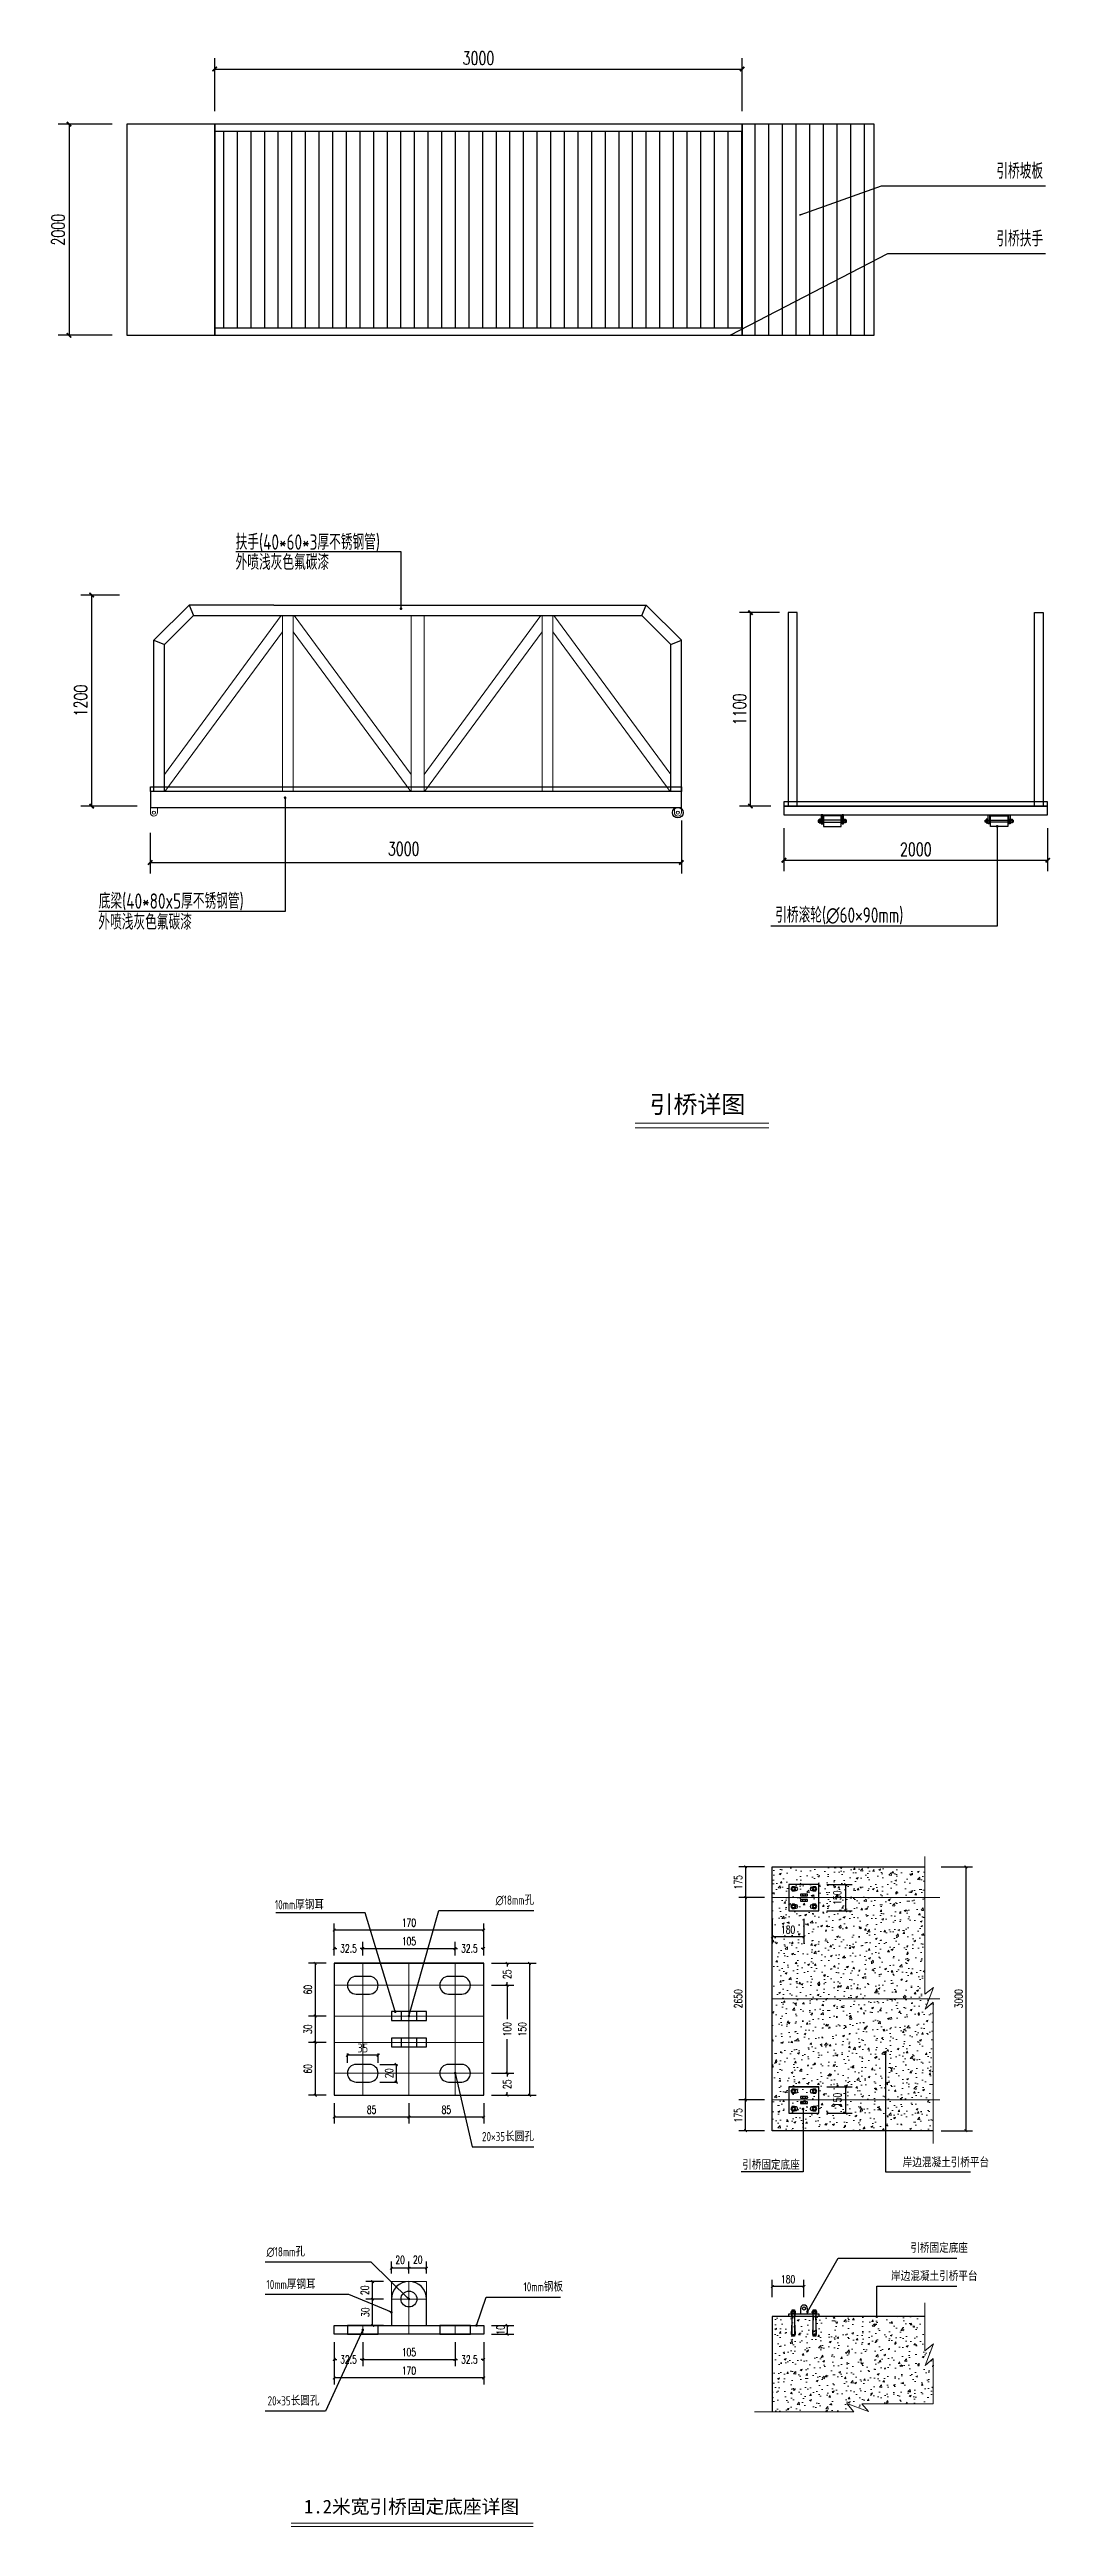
# Model space of a CAD drawing. Extents: x 28691 to 190833, y -3655 to 80068.
# Drawn here: x 69802 to 75495, y 42025 to 56107 of the extents above; entities that cross this region are included whole.
import ezdxf

# ---------------------------------------------------------------- set-up
doc = ezdxf.new("R2010")
doc.units = 0
doc.header["$LTSCALE"] = 10
doc.header["$MEASUREMENT"] = 0
doc.linetypes.add('CENTER', pattern=[50.79999999999998, 31.75, -6.349999999999998, 6.349999999999998, -6.349999999999998])
doc.linetypes.add('HIDDEN', pattern=[9.524999999999995, 6.349999999999998, -3.174999999999998])
for name, color, linetype, lineweight in [('cen', 253, 'CENTER', 5), ('Dim', 3, 'Continuous', 13), ('码头标注', 3, 'Continuous', 13)]:
    doc.layers.add(name, color=color, linetype=linetype, lineweight=lineweight)
for name, color, linetype in [('PUB_DIM', 3, 'Continuous'), ('PUB_TEXT', 7, 'Continuous'), ('标注', 3, 'Continuous')]:
    doc.layers.add(name, color=color, linetype=linetype)
doc.styles.add('_TCH_DIM_T3', font='SIMPLEX', dxfattribs={"width": 0.7058823529411765, "bigfont": 'GBCBIG'})
doc.styles.add('HZ', font='ISOCP', dxfattribs={"width": 0.8, "bigfont": '0HZTXT'})
doc.styles.get("Standard").update_dxf_attribs({"font": 'gbenor.shx', "bigfont": 'gbcbig.shx'})
doc.styles.add('黑体', font='simhei.ttf', dxfattribs={"width": 0.8, "height": 25})
doc.linetypes.add('444', pattern='A,4.5,[145,nf-AAA.SHX,S=1,R=0,X=0,Y=0],4.5,-0.5,[146,nf-AAA.SHX,S=1,R=0,X=0,Y=0],-0.5', length=10)
doc.dimstyles.new('_TCH_ARCH&&15', dxfattribs={"dimtxt": 44.625, "dimasz": 15, "dimexe": 37.5, "dimexo": 45, "dimgap": 18.9375, "dimtad": 1, "dimdec": 0, "dimzin": 0, "dimdsep": 46, "dimtxsty": '_TCH_DIM_T3', "dimblk": 'ARCHTICK', "dimcen": 0.09, "dimclrt": 7, "dimazin": 2, "dimtfac": 1, "dimtdec": 0, "dimtix": 1, "dimtmove": 2, "dimatfit": 3, "dimfxl": 1, "dimtolj": 1, "dimtzin": 0, "dimarcsym": 0})
doc.dimstyles.new('_TCH_ARCH&&25', dxfattribs={"dimtxt": 74.375, "dimasz": 25, "dimexe": 62.5, "dimexo": 75, "dimgap": 25, "dimtad": 1, "dimdec": 0, "dimzin": 0, "dimdsep": 46, "dimtxsty": '_TCH_DIM_T3', "dimblk": 'ARCHTICK', "dimcen": 0.09, "dimclrt": 7, "dimazin": 2, "dimtfac": 1, "dimtdec": 0, "dimtix": 1, "dimtmove": 2, "dimatfit": 3, "dimfxl": 1, "dimtolj": 1, "dimtzin": 0, "dimarcsym": 0})
doc.dimstyles.new('ISO-25', dxfattribs={"dimtxt": 2.5, "dimasz": 2.5, "dimexe": 1.25, "dimexo": 0.625, "dimtad": 1, "dimtxsty": 'Standard', "dimcen": 2.5, "dimadec": 0, "dimazin": 0, "dimtfac": 1, "dimtmove": 0, "dimatfit": 3, "dimfxl": 1, "dimarcsym": 0})

msp = doc.modelspace()

# ---------------------------------------------------------------- texts
at = {"color": 7, "insert": (71861.13217264731, 42177.08487198201), "char_height": 78, "width": 1921.791738863303, "attachment_point": 2}
msp.add_mtext('{\\fSimHei|b0|i0|c134|p2;1.2米宽引桥固定底座详图}', dxfattribs=at)
at = {"layer": 'PUB_TEXT', "style": 'HZ', "width": 0.8}
for s, height, p in [('引桥坡板', 87.5, (75187.05673677046, 55371.59193966236)), ('引桥扶手', 87.5, (75187.05673677046, 54987.23242733326)), ('外喷浅灰色氟碳漆', 87.5, (70860.42261030638, 53148.2885590628)), ('扶手(40*60*3厚不锈钢管)', 87.5, (70860.42261030638, 53262.8422457569)), ('底梁(40*80x5厚不锈钢管)', 87.5, (70081.94521077917, 51221.88779324225)), ('外喷浅灰色氟碳漆', 87.5, (70079.86745205431, 51102.75171671661)), ('引桥滚轮(∅60×90mm)', 87.5, (73929.33362376361, 51142.15538805655)), ('10mm厚钢耳', 52.5, (71083.50723761637, 45533.54879829731)), ('∅18mm孔', 52.5, (72339.09379488547, 45559.56045410481)), ('20×35长圆孔', 52.5, (72261.6902889641, 44215.43243143406)), ('引桥固定底座', 52.5, (73741.75059873183, 44053.55076477375)), ('岸边混凝土引桥平台', 52.5, (74654.44504893143, 44067.39579365101)), ('∅18mm孔', 52.5, (71036.03484052737, 43560.49531910267)), ('引桥固定底座', 52.5, (74697.98071921189, 43580.83192322102)), ('10mm厚钢耳', 52.5, (71035.79400962908, 43374.69060251561)), ('10mm钢板', 52.5, (72497.69345164616, 43360.99184295979)), ('岸边混凝土引桥平台', 52.5, (74588.83998805602, 43421.44781753865)), ('20×35长圆孔', 52.5, (71042.20738739092, 42713.16366979924))]:
    msp.add_text(s, height=height, dxfattribs=at).set_placement(p)
at = {"layer": '码头标注', "color": 7, "insert": (73214.27497860239, 50159.74363861985), "char_height": 100, "width": 3602.492538750566, "attachment_point": 1, "style": '黑体'}
msp.add_mtext('{\\fSimSun|b0|i0|c134|p2;\\W1;引桥详图 }', dxfattribs=at)

# ---------------------------------------------------------------- blocks, each defined once
blk = doc.blocks.new('_ArchTick')
at = {"color": 0, "linetype": 'ByBlock', "const_width": 0.4}
blk.add_lwpolyline([(-0.5, -0.5), (0.5, 0.5)], dxfattribs=at)
blk = doc.blocks.new('*D20')
at = {"layer": 'Defpoints', "color": 0, "transparency": 16777216}
for p in [(70374.565362895, 51727.81727808646), (73395.66797586725, 51798.36236780813), (73395.66797586725, 51484.82281702688)]:
    blk.add_point(p, dxfattribs=at)
at = {"layer": 'PUB_DIM', "color": 0, "lineweight": -2, "transparency": 16777216}
for p, q in [((73395.66797586725, 51723.36236780813), (73395.66797586725, 51422.32281702688)), ((70374.565362895, 51652.81727808646), (70374.565362895, 51422.32281702688)), ((70374.565362895, 51484.82281702688), (73395.66797586725, 51484.82281702688))]:
    blk.add_line(p, q, dxfattribs=at)
at = {"layer": 'PUB_DIM', "color": 0, "lineweight": -2, "transparency": 16777216, "xscale": 25, "yscale": 25, "zscale": 25, "rotation": 180}
blk.add_blockref('_ArchTick', (70374.565362895, 51484.82281702688), dxfattribs=at)
at = {"layer": 'PUB_DIM', "color": 0, "lineweight": -2, "transparency": 16777216, "xscale": 25, "yscale": 25, "zscale": 25}
blk.add_blockref('_ArchTick', (73395.66797586725, 51484.82281702688), dxfattribs=at)
at = {"layer": 'PUB_DIM', "color": 7, "transparency": 16777216, "insert": (71816.28188439654, 51562.33648985556), "char_height": 74.375, "attachment_point": 5, "style": '_TCH_DIM_T3'}
blk.add_mtext('\\A1;3000', dxfattribs=at)
blk = doc.blocks.new('*D58')
at = {"layer": 'Defpoints', "color": 0, "transparency": 16777216}
for p in [(70275.66797586725, 53005.43050402334), (70041.68354841531, 51805.43050402334), (70375.66797586725, 51805.43050402334)]:
    blk.add_point(p, dxfattribs=at)
at = {"layer": 'PUB_DIM', "color": 0, "lineweight": -2, "transparency": 16777216}
for p, q in [((70200.66797586725, 53005.43050402334), (69979.18354841531, 53005.43050402334)), ((70041.68354841531, 53005.43050402334), (70041.68354841531, 51805.43050402334)), ((70300.66797586725, 51805.43050402334), (69979.18354841531, 51805.43050402334))]:
    blk.add_line(p, q, dxfattribs=at)
at = {"layer": 'PUB_DIM', "color": 0, "lineweight": -2, "transparency": 16777216, "xscale": 25, "yscale": 25, "zscale": 25}
for p, rotation in [((70041.68354841531, 53005.43050402334), 90), ((70041.68354841531, 51805.43050402334), 270)]:
    blk.add_blockref('_ArchTick', p, dxfattribs=dict(at, rotation=rotation))
at = {"layer": 'PUB_DIM', "color": 7, "transparency": 16777216, "insert": (69979.4960484153, 52405.43050402335), "char_height": 74.375, "attachment_point": 5, "rotation": 90, "style": '_TCH_DIM_T3'}
blk.add_mtext('\\A1;1200', dxfattribs=at)
blk = doc.blocks.new('*D22')
at = {"layer": 'Defpoints', "color": 0, "transparency": 16777216}
for p in [(73978.9628955689, 51755.43050402334), (75478.9628955689, 51755.43050402334), (75478.9628955689, 51497.5267583721)]:
    blk.add_point(p, dxfattribs=at)
at = {"layer": 'PUB_DIM', "color": 0, "lineweight": -2, "transparency": 16777216}
for p, q in [((73978.9628955689, 51680.43050402334), (73978.9628955689, 51435.0267583721)), ((75478.9628955689, 51680.43050402334), (75478.9628955689, 51435.0267583721)), ((73978.9628955689, 51497.5267583721), (75478.9628955689, 51497.5267583721))]:
    blk.add_line(p, q, dxfattribs=at)
at = {"layer": 'PUB_DIM', "color": 0, "lineweight": -2, "transparency": 16777216, "xscale": 25, "yscale": 25, "zscale": 25, "rotation": 180}
blk.add_blockref('_ArchTick', (73978.9628955689, 51497.5267583721), dxfattribs=at)
at = {"layer": 'PUB_DIM', "color": 0, "lineweight": -2, "transparency": 16777216, "xscale": 25, "yscale": 25, "zscale": 25}
blk.add_blockref('_ArchTick', (75478.9628955689, 51497.5267583721), dxfattribs=at)
at = {"layer": 'PUB_DIM', "color": 7, "transparency": 16777216, "insert": (74728.9628955689, 51559.7142583721), "char_height": 74.375, "attachment_point": 5, "style": '_TCH_DIM_T3'}
blk.add_mtext('\\A1;2000', dxfattribs=at)
blk = doc.blocks.new('*D57')
at = {"layer": 'Defpoints', "color": 0, "transparency": 16777216}
for p in [(73788.70176142143, 52905.43050402334), (74028.9628955689, 52905.43050402334), (73978.9628955689, 51805.43050402334)]:
    blk.add_point(p, dxfattribs=at)
at = {"layer": 'PUB_DIM', "color": 0, "lineweight": -2, "transparency": 16777216}
for p, q in [((73953.9628955689, 52905.43050402334), (73726.20176142143, 52905.43050402334)), ((73788.70176142143, 51805.43050402334), (73788.70176142143, 52905.43050402334)), ((73903.9628955689, 51805.43050402334), (73726.20176142143, 51805.43050402334))]:
    blk.add_line(p, q, dxfattribs=at)
at = {"layer": 'PUB_DIM', "color": 0, "lineweight": -2, "transparency": 16777216, "xscale": 25, "yscale": 25, "zscale": 25}
for p, rotation in [((73788.70176142143, 52905.43050402334), 90), ((73788.70176142143, 51805.43050402334), 270)]:
    blk.add_blockref('_ArchTick', p, dxfattribs=dict(at, rotation=rotation))
at = {"layer": 'PUB_DIM', "color": 7, "transparency": 16777216, "insert": (73726.51426142141, 52355.43050402335), "char_height": 74.375, "attachment_point": 5, "rotation": 90, "style": '_TCH_DIM_T3'}
blk.add_mtext('\\A1;1100', dxfattribs=at)
blk = doc.blocks.new('qqqyyy')
at = {"lineweight": 15}
blk.add_lwpolyline([(0, -20), (0, -20, 0.4142135623730951), (20, 0), (20, 30), (-20, 30), (-20, 0, 0.4142135623730951)], format="xyb", close=True, dxfattribs=at)
blk.add_circle((0, 0), 9, dxfattribs=at)
blk = doc.blocks.new('*D56')
at = {"layer": 'Defpoints', "color": 0, "transparency": 16777216}
for p in [(72271.25251871665, 43167.81043312397), (72271.25251871665, 43117.81043312397), (72404.712766293, 43117.81043312397)]:
    blk.add_point(p, dxfattribs=at)
at = {"layer": 'PUB_DIM', "color": 0, "lineweight": -2, "transparency": 16777216}
for p, q in [((72316.25251871665, 43167.81043312397), (72442.212766293, 43167.81043312397)), ((72316.25251871665, 43117.81043312397), (72442.212766293, 43117.81043312397)), ((72404.712766293, 43167.81043312397), (72404.712766293, 43117.81043312397))]:
    blk.add_line(p, q, dxfattribs=at)
at = {"layer": 'PUB_DIM', "color": 0, "lineweight": -2, "transparency": 16777216, "xscale": 15, "yscale": 15, "zscale": 15}
for p, rotation in [((72404.712766293, 43167.81043312397), 90), ((72404.712766293, 43117.81043312397), 270)]:
    blk.add_blockref('_ArchTick', p, dxfattribs=dict(at, rotation=rotation))
at = {"layer": 'PUB_DIM', "color": 7, "transparency": 16777216, "insert": (72367.4168232115, 43142.81043312397), "char_height": 44.625, "attachment_point": 5, "rotation": 90, "style": '_TCH_DIM_T3'}
blk.add_mtext('\\A1;10', dxfattribs=at)
blk = doc.blocks.new('*D55')
at = {"layer": 'Defpoints', "color": 0, "transparency": 16777216}
for p in [(71639.36376673312, 43317.78253242817), (71746.25251871665, 43317.78253242817), (71746.25251871665, 43167.81043312397)]:
    blk.add_point(p, dxfattribs=at)
at = {"layer": 'PUB_DIM', "color": 0, "lineweight": -2, "transparency": 16777216}
for p, q in [((71701.25251871665, 43317.78253242817), (71601.86376673312, 43317.78253242817)), ((71639.36376673312, 43167.81043312397), (71639.36376673312, 43317.78253242817)), ((71701.25251871665, 43167.81043312397), (71601.86376673312, 43167.81043312397))]:
    blk.add_line(p, q, dxfattribs=at)
at = {"layer": 'PUB_DIM', "color": 0, "lineweight": -2, "transparency": 16777216, "xscale": 15, "yscale": 15, "zscale": 15}
for p, rotation in [((71639.36376673312, 43317.78253242817), 90), ((71639.36376673312, 43167.81043312397), 270)]:
    blk.add_blockref('_ArchTick', p, dxfattribs=dict(at, rotation=rotation))
at = {"layer": 'PUB_DIM', "color": 7, "transparency": 16777216, "insert": (71598.1137667331, 43242.79648277608), "char_height": 44.625, "attachment_point": 5, "rotation": 90, "style": '_TCH_DIM_T3'}
blk.add_mtext('\\A1;30', dxfattribs=at)
blk = doc.blocks.new('*D54')
at = {"layer": 'Defpoints', "color": 0, "transparency": 16777216}
for p in [(71846.25251871665, 43493.43054840413), (71846.25251871665, 43417.81043312397), (71946.25251871665, 43417.81043312397)]:
    blk.add_point(p, dxfattribs=at)
at = {"layer": 'PUB_DIM', "color": 0, "lineweight": -2, "transparency": 16777216}
for p, q in [((71846.25251871665, 43462.81043312397), (71846.25251871665, 43530.93054840413)), ((71946.25251871665, 43462.81043312397), (71946.25251871665, 43530.93054840413)), ((71946.25251871665, 43493.43054840413), (71846.25251871665, 43493.43054840413))]:
    blk.add_line(p, q, dxfattribs=at)
at = {"layer": 'PUB_DIM', "color": 0, "lineweight": -2, "transparency": 16777216, "xscale": 15, "yscale": 15, "zscale": 15, "rotation": 180}
blk.add_blockref('_ArchTick', (71846.25251871665, 43493.43054840413), dxfattribs=at)
at = {"layer": 'PUB_DIM', "color": 0, "lineweight": -2, "transparency": 16777216, "xscale": 15, "yscale": 15, "zscale": 15}
blk.add_blockref('_ArchTick', (71946.25251871665, 43493.43054840413), dxfattribs=at)
at = {"layer": 'PUB_DIM', "color": 7, "transparency": 16777216, "insert": (71896.25251871665, 43542.02724764195), "char_height": 44.625, "attachment_point": 5, "style": '_TCH_DIM_T3'}
blk.add_mtext('\\A1;20', dxfattribs=at)
blk = doc.blocks.new('*D53')
at = {"layer": 'Defpoints', "color": 0, "transparency": 16777216}
for p in [(71746.25251871665, 43493.43054840413), (71746.25251871665, 43417.81043312397), (71846.25251871665, 43417.81043312397)]:
    blk.add_point(p, dxfattribs=at)
at = {"layer": 'PUB_DIM', "color": 0, "lineweight": -2, "transparency": 16777216}
for p, q in [((71746.25251871665, 43462.81043312397), (71746.25251871665, 43530.93054840413)), ((71846.25251871665, 43462.81043312397), (71846.25251871665, 43530.93054840413)), ((71846.25251871665, 43493.43054840413), (71746.25251871665, 43493.43054840413))]:
    blk.add_line(p, q, dxfattribs=at)
at = {"layer": 'PUB_DIM', "color": 0, "lineweight": -2, "transparency": 16777216, "xscale": 15, "yscale": 15, "zscale": 15, "rotation": 180}
blk.add_blockref('_ArchTick', (71746.25251871665, 43493.43054840413), dxfattribs=at)
at = {"layer": 'PUB_DIM', "color": 0, "lineweight": -2, "transparency": 16777216, "xscale": 15, "yscale": 15, "zscale": 15}
blk.add_blockref('_ArchTick', (71846.25251871665, 43493.43054840413), dxfattribs=at)
at = {"layer": 'PUB_DIM', "color": 7, "transparency": 16777216, "insert": (71796.25251871665, 43540.77985784855), "char_height": 44.625, "attachment_point": 5, "style": '_TCH_DIM_T3'}
blk.add_mtext('\\A1;20', dxfattribs=at)
blk = doc.blocks.new('*D52')
at = {"layer": 'Defpoints', "color": 0, "transparency": 16777216}
for p in [(71639.36376726956, 43417.81043312397), (71746.25251871665, 43417.81043312397), (71746.25251871665, 43317.78253242817)]:
    blk.add_point(p, dxfattribs=at)
at = {"layer": 'PUB_DIM', "color": 0, "lineweight": -2, "transparency": 16777216}
for p, q in [((71701.25251871665, 43417.81043312397), (71601.86376726956, 43417.81043312397)), ((71639.36376726956, 43317.78253242817), (71639.36376726956, 43417.81043312397)), ((71701.25251871665, 43317.78253242817), (71601.86376726956, 43317.78253242817))]:
    blk.add_line(p, q, dxfattribs=at)
at = {"layer": 'PUB_DIM', "color": 0, "lineweight": -2, "transparency": 16777216, "xscale": 15, "yscale": 15, "zscale": 15}
for p, rotation in [((71639.36376726956, 43417.81043312397), 90), ((71639.36376726956, 43317.78253242817), 270)]:
    blk.add_blockref('_ArchTick', p, dxfattribs=dict(at, rotation=rotation))
at = {"layer": 'PUB_DIM', "color": 7, "transparency": 16777216, "insert": (71595.40088063796, 43367.79648277607), "char_height": 44.625, "attachment_point": 5, "rotation": 90, "style": '_TCH_DIM_T3'}
blk.add_mtext('\\A1;20', dxfattribs=at)
blk = doc.blocks.new('*D51')
at = {"layer": 'Defpoints', "color": 0, "transparency": 16777216}
for p in [(71421.25251871665, 45226.7877633318), (71583.75251871665, 45310.82280514088), (71583.75251871665, 45226.7877633318)]:
    blk.add_point(p, dxfattribs=at)
at = {"layer": 'PUB_DIM', "color": 0, "lineweight": -2, "transparency": 16777216}
for p, q in [((71421.25251871665, 45271.7877633318), (71421.25251871665, 45348.32280514088)), ((71583.75251871665, 45271.7877633318), (71583.75251871665, 45348.32280514088)), ((71421.25251871665, 45310.82280514088), (71435.56501871665, 45310.82280514088)), ((71583.75251871665, 45310.82280514088), (71569.44001871665, 45310.82280514088))]:
    blk.add_line(p, q, dxfattribs=at)
at = {"layer": 'PUB_DIM', "color": 0, "lineweight": -2, "transparency": 16777216, "xscale": 15, "yscale": 15, "zscale": 15, "rotation": 180}
blk.add_blockref('_ArchTick', (71421.25251871665, 45310.82280514088), dxfattribs=at)
at = {"layer": 'PUB_DIM', "color": 0, "lineweight": -2, "transparency": 16777216, "xscale": 15, "yscale": 15, "zscale": 15}
blk.add_blockref('_ArchTick', (71583.75251871665, 45310.82280514088), dxfattribs=at)
at = {"layer": 'PUB_DIM', "color": 7, "transparency": 16777216, "insert": (71502.50251871665, 45310.82280514088), "char_height": 44.625, "attachment_point": 5, "style": '_TCH_DIM_T3'}
blk.add_mtext('\\A1;32.5', dxfattribs=at)
blk = doc.blocks.new('*D50')
at = {"layer": 'Defpoints', "color": 0, "transparency": 16777216}
for p in [(71583.75251871665, 45226.7877633318), (72108.75251871665, 45310.92526218739), (72108.75251871665, 45226.7877633318)]:
    blk.add_point(p, dxfattribs=at)
at = {"layer": 'PUB_DIM', "color": 0, "lineweight": -2, "transparency": 16777216}
for p, q in [((71583.75251871665, 45271.7877633318), (71583.75251871665, 45348.42526218739)), ((72108.75251871665, 45271.7877633318), (72108.75251871665, 45348.42526218739)), ((71583.75251871665, 45310.92526218739), (72108.75251871665, 45310.92526218739))]:
    blk.add_line(p, q, dxfattribs=at)
at = {"layer": 'PUB_DIM', "color": 0, "lineweight": -2, "transparency": 16777216, "xscale": 15, "yscale": 15, "zscale": 15, "rotation": 180}
blk.add_blockref('_ArchTick', (71583.75251871665, 45310.92526218739), dxfattribs=at)
at = {"layer": 'PUB_DIM', "color": 0, "lineweight": -2, "transparency": 16777216, "xscale": 15, "yscale": 15, "zscale": 15}
blk.add_blockref('_ArchTick', (72108.75251871665, 45310.92526218739), dxfattribs=at)
at = {"layer": 'PUB_DIM', "color": 7, "transparency": 16777216, "insert": (71846.25251871665, 45352.17526218739), "char_height": 44.625, "attachment_point": 5, "style": '_TCH_DIM_T3'}
blk.add_mtext('\\A1;105', dxfattribs=at)
blk = doc.blocks.new('*D49')
at = {"layer": 'Defpoints', "color": 0, "transparency": 16777216}
for p in [(72108.75251871665, 45226.7877633318), (72271.25251871665, 45311.0277192339), (72271.25251871665, 45226.7877633318)]:
    blk.add_point(p, dxfattribs=at)
at = {"layer": 'PUB_DIM', "color": 0, "lineweight": -2, "transparency": 16777216}
for p, q in [((72108.75251871665, 45271.7877633318), (72108.75251871665, 45348.5277192339)), ((72271.25251871665, 45271.7877633318), (72271.25251871665, 45348.5277192339)), ((72108.75251871665, 45311.0277192339), (72123.06501871665, 45311.0277192339)), ((72271.25251871665, 45311.0277192339), (72256.94001871665, 45311.0277192339))]:
    blk.add_line(p, q, dxfattribs=at)
at = {"layer": 'PUB_DIM', "color": 0, "lineweight": -2, "transparency": 16777216, "xscale": 15, "yscale": 15, "zscale": 15, "rotation": 180}
blk.add_blockref('_ArchTick', (72108.75251871665, 45311.0277192339), dxfattribs=at)
at = {"layer": 'PUB_DIM', "color": 0, "lineweight": -2, "transparency": 16777216, "xscale": 15, "yscale": 15, "zscale": 15}
blk.add_blockref('_ArchTick', (72271.25251871665, 45311.0277192339), dxfattribs=at)
at = {"layer": 'PUB_DIM', "color": 7, "transparency": 16777216, "insert": (72190.00251871665, 45311.0277192339), "char_height": 44.625, "attachment_point": 5, "style": '_TCH_DIM_T3'}
blk.add_mtext('\\A1;32.5', dxfattribs=at)
blk = doc.blocks.new('*D48')
at = {"layer": 'Defpoints', "color": 0, "transparency": 16777216}
for p in [(71421.25251871665, 45415.94601986256), (71421.25251871665, 45226.7877633318), (72271.25251871665, 45226.7877633318)]:
    blk.add_point(p, dxfattribs=at)
at = {"layer": 'PUB_DIM', "color": 0, "lineweight": -2, "transparency": 16777216}
for p, q in [((71421.25251871665, 45271.7877633318), (71421.25251871665, 45453.44601986256)), ((72271.25251871665, 45415.94601986256), (71421.25251871665, 45415.94601986256)), ((72271.25251871665, 45271.7877633318), (72271.25251871665, 45453.44601986256))]:
    blk.add_line(p, q, dxfattribs=at)
at = {"layer": 'PUB_DIM', "color": 0, "lineweight": -2, "transparency": 16777216, "xscale": 15, "yscale": 15, "zscale": 15, "rotation": 180}
blk.add_blockref('_ArchTick', (71421.25251871665, 45415.94601986256), dxfattribs=at)
at = {"layer": 'PUB_DIM', "color": 0, "lineweight": -2, "transparency": 16777216, "xscale": 15, "yscale": 15, "zscale": 15}
blk.add_blockref('_ArchTick', (72271.25251871665, 45415.94601986256), dxfattribs=at)
at = {"layer": 'PUB_DIM', "color": 7, "transparency": 16777216, "insert": (71846.25251871665, 45457.19601986256), "char_height": 44.625, "attachment_point": 5, "style": '_TCH_DIM_T3'}
blk.add_mtext('\\A1;170', dxfattribs=at)
blk = doc.blocks.new('*D47')
at = {"layer": 'Defpoints', "color": 0, "transparency": 16777216}
for p in [(72271.25251871665, 45226.7877633318), (72271.25251871665, 45101.7877633318), (72404.712766293, 45101.7877633318)]:
    blk.add_point(p, dxfattribs=at)
at = {"layer": 'PUB_DIM', "color": 0, "lineweight": -2, "transparency": 16777216}
for p, q in [((72316.25251871665, 45226.7877633318), (72442.212766293, 45226.7877633318)), ((72404.712766293, 45226.7877633318), (72404.712766293, 45208.72526333179)), ((72316.25251871665, 45101.7877633318), (72442.212766293, 45101.7877633318)), ((72404.712766293, 45101.7877633318), (72404.712766293, 45119.85026333179))]:
    blk.add_line(p, q, dxfattribs=at)
at = {"layer": 'PUB_DIM', "color": 0, "lineweight": -2, "transparency": 16777216, "xscale": 15, "yscale": 15, "zscale": 15}
for p, rotation in [((72404.712766293, 45226.7877633318), 90), ((72404.712766293, 45101.7877633318), 270)]:
    blk.add_blockref('_ArchTick', p, dxfattribs=dict(at, rotation=rotation))
at = {"layer": 'PUB_DIM', "color": 7, "transparency": 16777216, "insert": (72404.71276575644, 45164.2877633318), "char_height": 44.625, "attachment_point": 5, "rotation": 90, "style": '_TCH_DIM_T3'}
blk.add_mtext('\\A1;25', dxfattribs=at)
blk = doc.blocks.new('*D46')
at = {"layer": 'Defpoints', "color": 0, "transparency": 16777216}
for p in [(72271.25251871665, 45101.7877633318), (72271.25251871665, 44601.7877633318), (72404.712766293, 44601.7877633318)]:
    blk.add_point(p, dxfattribs=at)
at = {"layer": 'PUB_DIM', "color": 0, "lineweight": -2, "transparency": 16777216}
for p, q in [((72316.25251871665, 45101.7877633318), (72442.212766293, 45101.7877633318)), ((72404.712766293, 45101.7877633318), (72404.712766293, 44908.22526333179)), ((72404.712766293, 44601.7877633318), (72404.712766293, 44795.35026333179)), ((72316.25251871665, 44601.7877633318), (72442.212766293, 44601.7877633318))]:
    blk.add_line(p, q, dxfattribs=at)
at = {"layer": 'PUB_DIM', "color": 0, "lineweight": -2, "transparency": 16777216, "xscale": 15, "yscale": 15, "zscale": 15}
for p, rotation in [((72404.712766293, 45101.7877633318), 90), ((72404.712766293, 44601.7877633318), 270)]:
    blk.add_blockref('_ArchTick', p, dxfattribs=dict(at, rotation=rotation))
at = {"layer": 'PUB_DIM', "color": 7, "transparency": 16777216, "insert": (72404.71276575644, 44851.7877633318), "char_height": 44.625, "attachment_point": 5, "rotation": 90, "style": '_TCH_DIM_T3'}
blk.add_mtext('\\A1;100', dxfattribs=at)
blk = doc.blocks.new('*D45')
at = {"layer": 'Defpoints', "color": 0, "transparency": 16777216}
for p in [(72271.25251871665, 44601.7877633318), (72271.25251871665, 44476.7877633318), (72404.712766293, 44476.7877633318)]:
    blk.add_point(p, dxfattribs=at)
at = {"layer": 'PUB_DIM', "color": 0, "lineweight": -2, "transparency": 16777216}
for p, q in [((72316.25251871665, 44601.7877633318), (72442.212766293, 44601.7877633318)), ((72404.712766293, 44601.7877633318), (72404.712766293, 44583.72526333179)), ((72316.25251871665, 44476.7877633318), (72442.212766293, 44476.7877633318)), ((72404.712766293, 44476.7877633318), (72404.712766293, 44494.85026333179))]:
    blk.add_line(p, q, dxfattribs=at)
at = {"layer": 'PUB_DIM', "color": 0, "lineweight": -2, "transparency": 16777216, "xscale": 15, "yscale": 15, "zscale": 15}
for p, rotation in [((72404.712766293, 44601.7877633318), 90), ((72404.712766293, 44476.7877633318), 270)]:
    blk.add_blockref('_ArchTick', p, dxfattribs=dict(at, rotation=rotation))
at = {"layer": 'PUB_DIM', "color": 7, "transparency": 16777216, "insert": (72404.71276575644, 44539.2877633318), "char_height": 44.625, "attachment_point": 5, "rotation": 90, "style": '_TCH_DIM_T3'}
blk.add_mtext('\\A1;25', dxfattribs=at)
blk = doc.blocks.new('*D44')
at = {"layer": 'Defpoints', "color": 0, "transparency": 16777216}
for p in [(72271.25251871665, 45226.7877633318), (72271.25251871665, 44476.7877633318), (72532.1443954143, 44476.7877633318)]:
    blk.add_point(p, dxfattribs=at)
at = {"layer": 'PUB_DIM', "color": 0, "lineweight": -2, "transparency": 16777216}
for p, q in [((72316.25251871665, 45226.7877633318), (72569.6443954143, 45226.7877633318)), ((72532.1443954143, 45226.7877633318), (72532.1443954143, 44476.7877633318)), ((72316.25251871665, 44476.7877633318), (72569.6443954143, 44476.7877633318))]:
    blk.add_line(p, q, dxfattribs=at)
at = {"layer": 'PUB_DIM', "color": 0, "lineweight": -2, "transparency": 16777216, "xscale": 15, "yscale": 15, "zscale": 15}
for p, rotation in [((72532.1443954143, 45226.7877633318), 90), ((72532.1443954143, 44476.7877633318), 270)]:
    blk.add_blockref('_ArchTick', p, dxfattribs=dict(at, rotation=rotation))
at = {"layer": 'PUB_DIM', "color": 7, "transparency": 16777216, "insert": (72490.89439541429, 44851.78776333181), "char_height": 44.625, "attachment_point": 5, "rotation": 90, "style": '_TCH_DIM_T3'}
blk.add_mtext('\\A1;150', dxfattribs=at)
blk = doc.blocks.new('*D43')
at = {"layer": 'Defpoints', "color": 0, "transparency": 16777216}
for p in [(71421.25251871665, 45226.7877633318), (71312.93046051593, 44926.7877633318), (71421.25251871665, 44926.7877633318)]:
    blk.add_point(p, dxfattribs=at)
at = {"layer": 'PUB_DIM', "color": 0, "lineweight": -2, "transparency": 16777216}
for p, q in [((71376.25251871665, 45226.7877633318), (71275.43046051593, 45226.7877633318)), ((71312.93046051593, 45226.7877633318), (71312.93046051593, 44926.7877633318)), ((71376.25251871665, 44926.7877633318), (71275.43046051593, 44926.7877633318))]:
    blk.add_line(p, q, dxfattribs=at)
at = {"layer": 'PUB_DIM', "color": 0, "lineweight": -2, "transparency": 16777216, "xscale": 15, "yscale": 15, "zscale": 15}
for p, rotation in [((71312.93046051593, 45226.7877633318), 90), ((71312.93046051593, 44926.7877633318), 270)]:
    blk.add_blockref('_ArchTick', p, dxfattribs=dict(at, rotation=rotation))
at = {"layer": 'PUB_DIM', "color": 7, "transparency": 16777216, "insert": (71271.68046051591, 45076.78776333181), "char_height": 44.625, "attachment_point": 5, "rotation": 90, "style": '_TCH_DIM_T3'}
blk.add_mtext('\\A1;60', dxfattribs=at)
blk = doc.blocks.new('*D42')
at = {"layer": 'Defpoints', "color": 0, "transparency": 16777216}
for p in [(71421.25251871665, 44776.7877633318), (71312.93046051593, 44476.7877633318), (71421.25251871665, 44476.7877633318)]:
    blk.add_point(p, dxfattribs=at)
at = {"layer": 'PUB_DIM', "color": 0, "lineweight": -2, "transparency": 16777216}
for p, q in [((71376.25251871665, 44776.7877633318), (71275.43046051593, 44776.7877633318)), ((71312.93046051593, 44776.7877633318), (71312.93046051593, 44476.7877633318)), ((71376.25251871665, 44476.7877633318), (71275.43046051593, 44476.7877633318))]:
    blk.add_line(p, q, dxfattribs=at)
at = {"layer": 'PUB_DIM', "color": 0, "lineweight": -2, "transparency": 16777216, "xscale": 15, "yscale": 15, "zscale": 15}
for p, rotation in [((71312.93046051593, 44776.7877633318), 90), ((71312.93046051593, 44476.7877633318), 270)]:
    blk.add_blockref('_ArchTick', p, dxfattribs=dict(at, rotation=rotation))
at = {"layer": 'PUB_DIM', "color": 7, "transparency": 16777216, "insert": (71271.68046051591, 44626.78776333181), "char_height": 44.625, "attachment_point": 5, "rotation": 90, "style": '_TCH_DIM_T3'}
blk.add_mtext('\\A1;60', dxfattribs=at)
blk = doc.blocks.new('*D41')
at = {"layer": 'Defpoints', "color": 0, "transparency": 16777216}
for p in [(71421.25251871665, 44926.7877633318), (71312.93046051593, 44776.7877633318), (71421.25251871665, 44776.7877633318)]:
    blk.add_point(p, dxfattribs=at)
at = {"layer": 'PUB_DIM', "color": 0, "lineweight": -2, "transparency": 16777216}
for p, q in [((71376.25251871665, 44926.7877633318), (71275.43046051593, 44926.7877633318)), ((71312.93046051593, 44926.7877633318), (71312.93046051593, 44776.7877633318)), ((71376.25251871665, 44776.7877633318), (71275.43046051593, 44776.7877633318))]:
    blk.add_line(p, q, dxfattribs=at)
at = {"layer": 'PUB_DIM', "color": 0, "lineweight": -2, "transparency": 16777216, "xscale": 15, "yscale": 15, "zscale": 15}
for p, rotation in [((71312.93046051593, 44926.7877633318), 90), ((71312.93046051593, 44776.7877633318), 270)]:
    blk.add_blockref('_ArchTick', p, dxfattribs=dict(at, rotation=rotation))
at = {"layer": 'PUB_DIM', "color": 7, "transparency": 16777216, "insert": (71271.68046051591, 44851.78776333181), "char_height": 44.625, "attachment_point": 5, "rotation": 90, "style": '_TCH_DIM_T3'}
blk.add_mtext('\\A1;30', dxfattribs=at)
blk = doc.blocks.new('_Oblique')
at = {"color": 0, "linetype": 'ByBlock', "lineweight": -2}
blk.add_line((-0.5, -0.5), (0.5, 0.5), dxfattribs=at)
blk = doc.blocks.new('*D40')
at = {"layer": 'Defpoints', "color": 0, "transparency": 16777216}
for p in [(71671.25251871665, 44651.7877633318), (71671.25251871665, 44551.7877633318), (71773.82605606636, 44551.7877633318)]:
    blk.add_point(p, dxfattribs=at)
at = {"layer": 'Dim', "color": 0, "lineweight": -2, "transparency": 16777216}
for p, q in [((71681.25251871665, 44651.7877633318), (71781.82605606636, 44651.7877633318)), ((71773.82605606636, 44651.7877633318), (71773.82605606636, 44551.7877633318)), ((71681.25251871665, 44551.7877633318), (71781.82605606636, 44551.7877633318))]:
    blk.add_line(p, q, dxfattribs=at)
at = {"layer": 'Dim', "color": 0, "lineweight": -2, "transparency": 16777216, "xscale": 15, "yscale": 15, "zscale": 15}
for p, rotation in [((71773.82605606636, 44651.7877633318), 90), ((71773.82605606636, 44551.7877633318), 270)]:
    blk.add_blockref('_Oblique', p, dxfattribs=dict(at, rotation=rotation))
at = {"layer": 'Dim', "color": 0, "transparency": 16777216, "insert": (71733.82605606635, 44601.7877633318), "char_height": 50, "attachment_point": 5, "rotation": 90}
blk.add_mtext('20', dxfattribs=at)
blk = doc.blocks.new('*D39')
at = {"layer": 'Defpoints', "color": 0, "transparency": 16777216}
for p in [(71496.25251871665, 44705.17417690602), (71496.25251871665, 44651.7877633318), (71671.25251871665, 44651.7877633318)]:
    blk.add_point(p, dxfattribs=at)
at = {"layer": 'Dim', "color": 0, "lineweight": -2, "transparency": 16777216}
for p, q in [((71496.25251871665, 44661.7877633318), (71496.25251871665, 44713.17417690602)), ((71671.25251871665, 44705.17417690602), (71496.25251871665, 44705.17417690602)), ((71671.25251871665, 44661.7877633318), (71671.25251871665, 44713.17417690602))]:
    blk.add_line(p, q, dxfattribs=at)
at = {"layer": 'Dim', "color": 0, "lineweight": -2, "transparency": 16777216, "xscale": 15, "yscale": 15, "zscale": 15, "rotation": 180}
blk.add_blockref('_Oblique', (71496.25251871665, 44705.17417690602), dxfattribs=at)
at = {"layer": 'Dim', "color": 0, "lineweight": -2, "transparency": 16777216, "xscale": 15, "yscale": 15, "zscale": 15}
blk.add_blockref('_Oblique', (71671.25251871665, 44705.17417690602), dxfattribs=at)
at = {"layer": 'Dim', "color": 0, "transparency": 16777216, "insert": (71583.75251871665, 44745.17417690602), "char_height": 50, "attachment_point": 5}
blk.add_mtext('35', dxfattribs=at)
blk = doc.blocks.new('*D38')
at = {"layer": 'Defpoints', "color": 0, "transparency": 16777216}
for p in [(71846.25251871665, 44476.7877633318), (72271.25251871665, 44476.7877633318), (71846.25251871665, 44352.78436062184)]:
    blk.add_point(p, dxfattribs=at)
at = {"layer": 'PUB_DIM', "color": 0, "lineweight": -2, "transparency": 16777216}
for p, q in [((71846.25251871665, 44431.7877633318), (71846.25251871665, 44315.28436062184)), ((72271.25251871665, 44431.7877633318), (72271.25251871665, 44315.28436062184)), ((72271.25251871665, 44352.78436062184), (71846.25251871665, 44352.78436062184))]:
    blk.add_line(p, q, dxfattribs=at)
at = {"layer": 'PUB_DIM', "color": 0, "lineweight": -2, "transparency": 16777216, "xscale": 15, "yscale": 15, "zscale": 15, "rotation": 180}
blk.add_blockref('_ArchTick', (71846.25251871665, 44352.78436062184), dxfattribs=at)
at = {"layer": 'PUB_DIM', "color": 0, "lineweight": -2, "transparency": 16777216, "xscale": 15, "yscale": 15, "zscale": 15}
blk.add_blockref('_ArchTick', (72271.25251871665, 44352.78436062184), dxfattribs=at)
at = {"layer": 'PUB_DIM', "color": 7, "transparency": 16777216, "insert": (72058.75251871665, 44394.03436062184), "char_height": 44.625, "attachment_point": 5, "style": '_TCH_DIM_T3'}
blk.add_mtext('\\A1;85', dxfattribs=at)
blk = doc.blocks.new('*D37')
at = {"layer": 'Defpoints', "color": 0, "transparency": 16777216}
for p in [(71421.25251871665, 44476.7877633318), (71846.25251871665, 44476.7877633318), (71421.25251871665, 44352.78436062184)]:
    blk.add_point(p, dxfattribs=at)
at = {"layer": 'PUB_DIM', "color": 0, "lineweight": -2, "transparency": 16777216}
for p, q in [((71421.25251871665, 44431.7877633318), (71421.25251871665, 44315.28436062184)), ((71846.25251871665, 44431.7877633318), (71846.25251871665, 44315.28436062184)), ((71846.25251871665, 44352.78436062184), (71421.25251871665, 44352.78436062184))]:
    blk.add_line(p, q, dxfattribs=at)
at = {"layer": 'PUB_DIM', "color": 0, "lineweight": -2, "transparency": 16777216, "xscale": 15, "yscale": 15, "zscale": 15, "rotation": 180}
blk.add_blockref('_ArchTick', (71421.25251871665, 44352.78436062184), dxfattribs=at)
at = {"layer": 'PUB_DIM', "color": 0, "lineweight": -2, "transparency": 16777216, "xscale": 15, "yscale": 15, "zscale": 15}
blk.add_blockref('_ArchTick', (71846.25251871665, 44352.78436062184), dxfattribs=at)
at = {"layer": 'PUB_DIM', "color": 7, "transparency": 16777216, "insert": (71633.75251871665, 44394.03436062184), "char_height": 44.625, "attachment_point": 5, "style": '_TCH_DIM_T3'}
blk.add_mtext('\\A1;85', dxfattribs=at)
blk = doc.blocks.new('*D36')
at = {"layer": 'Defpoints', "color": 0, "transparency": 16777216}
for p in [(71421.25251871665, 43117.81043312397), (71583.75251871665, 43117.81043312397), (71583.75251871665, 42974.60982582417)]:
    blk.add_point(p, dxfattribs=at)
at = {"layer": 'PUB_DIM', "color": 0, "lineweight": -2, "transparency": 16777216}
for p, q in [((71421.25251871665, 43072.81043312397), (71421.25251871665, 42937.10982582417)), ((71421.25251871665, 42974.60982582417), (71435.56501871665, 42974.60982582417)), ((71583.75251871665, 42974.60982582417), (71569.44001871665, 42974.60982582417)), ((71583.75251871665, 43072.81043312397), (71583.75251871665, 42937.10982582417))]:
    blk.add_line(p, q, dxfattribs=at)
at = {"layer": 'PUB_DIM', "color": 0, "lineweight": -2, "transparency": 16777216, "xscale": 15, "yscale": 15, "zscale": 15, "rotation": 180}
blk.add_blockref('_ArchTick', (71421.25251871665, 42974.60982582417), dxfattribs=at)
at = {"layer": 'PUB_DIM', "color": 0, "lineweight": -2, "transparency": 16777216, "xscale": 15, "yscale": 15, "zscale": 15}
blk.add_blockref('_ArchTick', (71583.75251871665, 42974.60982582417), dxfattribs=at)
at = {"layer": 'PUB_DIM', "color": 7, "transparency": 16777216, "insert": (71502.50251871665, 42974.60982582417), "char_height": 44.625, "attachment_point": 5, "style": '_TCH_DIM_T3'}
blk.add_mtext('\\A1;32.5', dxfattribs=at)
blk = doc.blocks.new('*D35')
at = {"layer": 'Defpoints', "color": 0, "transparency": 16777216}
for p in [(71583.75251871665, 43117.81043312397), (72108.75251871665, 43117.81043312397), (72108.75251871665, 42974.50736877766)]:
    blk.add_point(p, dxfattribs=at)
at = {"layer": 'PUB_DIM', "color": 0, "lineweight": -2, "transparency": 16777216}
for p, q in [((71583.75251871665, 43072.81043312397), (71583.75251871665, 42937.00736877766)), ((71583.75251871665, 42974.50736877766), (72108.75251871665, 42974.50736877766)), ((72108.75251871665, 43072.81043312397), (72108.75251871665, 42937.00736877766))]:
    blk.add_line(p, q, dxfattribs=at)
at = {"layer": 'PUB_DIM', "color": 0, "lineweight": -2, "transparency": 16777216, "xscale": 15, "yscale": 15, "zscale": 15, "rotation": 180}
blk.add_blockref('_ArchTick', (71583.75251871665, 42974.50736877766), dxfattribs=at)
at = {"layer": 'PUB_DIM', "color": 0, "lineweight": -2, "transparency": 16777216, "xscale": 15, "yscale": 15, "zscale": 15}
blk.add_blockref('_ArchTick', (72108.75251871665, 42974.50736877766), dxfattribs=at)
at = {"layer": 'PUB_DIM', "color": 7, "transparency": 16777216, "insert": (71846.25251871665, 43015.75736877766), "char_height": 44.625, "attachment_point": 5, "style": '_TCH_DIM_T3'}
blk.add_mtext('\\A1;105', dxfattribs=at)
blk = doc.blocks.new('*D34')
at = {"layer": 'Defpoints', "color": 0, "transparency": 16777216}
for p in [(72108.75251871665, 43117.81043312397), (72271.25251871665, 43117.81043312397), (72271.25251871665, 42974.40491173115)]:
    blk.add_point(p, dxfattribs=at)
at = {"layer": 'PUB_DIM', "color": 0, "lineweight": -2, "transparency": 16777216}
for p, q in [((72108.75251871665, 43072.81043312397), (72108.75251871665, 42936.90491173115)), ((72108.75251871665, 42974.40491173115), (72123.06501871665, 42974.40491173115)), ((72271.25251871665, 42974.40491173115), (72256.94001871665, 42974.40491173115)), ((72271.25251871665, 43072.81043312397), (72271.25251871665, 42936.90491173115))]:
    blk.add_line(p, q, dxfattribs=at)
at = {"layer": 'PUB_DIM', "color": 0, "lineweight": -2, "transparency": 16777216, "xscale": 15, "yscale": 15, "zscale": 15, "rotation": 180}
blk.add_blockref('_ArchTick', (72108.75251871665, 42974.40491173115), dxfattribs=at)
at = {"layer": 'PUB_DIM', "color": 0, "lineweight": -2, "transparency": 16777216, "xscale": 15, "yscale": 15, "zscale": 15}
blk.add_blockref('_ArchTick', (72271.25251871665, 42974.40491173115), dxfattribs=at)
at = {"layer": 'PUB_DIM', "color": 7, "transparency": 16777216, "insert": (72190.00251871665, 42974.40491173115), "char_height": 44.625, "attachment_point": 5, "style": '_TCH_DIM_T3'}
blk.add_mtext('\\A1;32.5', dxfattribs=at)
blk = doc.blocks.new('*D33')
at = {"layer": 'Defpoints', "color": 0, "transparency": 16777216}
for p in [(71421.25251871665, 43117.81043312397), (72271.25251871665, 43117.81043312397), (71421.25251871665, 42869.48660919514)]:
    blk.add_point(p, dxfattribs=at)
at = {"layer": 'PUB_DIM', "color": 0, "lineweight": -2, "transparency": 16777216}
for p, q in [((71421.25251871665, 43072.81043312397), (71421.25251871665, 42831.98660919514)), ((72271.25251871665, 43072.81043312397), (72271.25251871665, 42831.98660919514)), ((72271.25251871665, 42869.48660919514), (71421.25251871665, 42869.48660919514))]:
    blk.add_line(p, q, dxfattribs=at)
at = {"layer": 'PUB_DIM', "color": 0, "lineweight": -2, "transparency": 16777216, "xscale": 15, "yscale": 15, "zscale": 15, "rotation": 180}
blk.add_blockref('_ArchTick', (71421.25251871665, 42869.48660919514), dxfattribs=at)
at = {"layer": 'PUB_DIM', "color": 0, "lineweight": -2, "transparency": 16777216, "xscale": 15, "yscale": 15, "zscale": 15}
blk.add_blockref('_ArchTick', (72271.25251871665, 42869.48660919514), dxfattribs=at)
at = {"layer": 'PUB_DIM', "color": 7, "transparency": 16777216, "insert": (71846.25251871665, 42910.73660919514), "char_height": 44.625, "attachment_point": 5, "style": '_TCH_DIM_T3'}
blk.add_mtext('\\A1;170', dxfattribs=at)
blk = doc.blocks.new('*D32')
at = {"layer": 'Defpoints', "color": 0, "transparency": 16777216}
for p in [(73912.76813322623, 45775.02746746388), (73760.2196741733, 45600.02746746388), (73912.76813322623, 45600.02746746388)]:
    blk.add_point(p, dxfattribs=at)
at = {"layer": 'PUB_DIM', "color": 0, "lineweight": -2, "transparency": 16777216}
for p, q in [((73867.76813322623, 45775.02746746388), (73722.7196741733, 45775.02746746388)), ((73760.2196741733, 45775.02746746388), (73760.2196741733, 45600.02746746388)), ((73867.76813322623, 45600.02746746388), (73722.7196741733, 45600.02746746388))]:
    blk.add_line(p, q, dxfattribs=at)
at = {"layer": 'PUB_DIM', "color": 0, "lineweight": -2, "transparency": 16777216, "xscale": 15, "yscale": 15, "zscale": 15}
for p, rotation in [((73760.2196741733, 45775.02746746388), 90), ((73760.2196741733, 45600.02746746388), 270)]:
    blk.add_blockref('_ArchTick', p, dxfattribs=dict(at, rotation=rotation))
at = {"layer": 'PUB_DIM', "color": 7, "transparency": 16777216, "insert": (73718.96967417329, 45687.52746746389), "char_height": 44.625, "attachment_point": 5, "rotation": 90, "style": '_TCH_DIM_T3'}
blk.add_mtext('\\A1;175', dxfattribs=at)
blk = doc.blocks.new('*D31')
at = {"layer": 'Defpoints', "color": 0, "transparency": 16777216}
for p in [(73912.76813322623, 45600.02746746388), (73760.2196741733, 44450.02746746388), (73912.76813322623, 44450.02746746388)]:
    blk.add_point(p, dxfattribs=at)
at = {"layer": 'PUB_DIM', "color": 0, "lineweight": -2, "transparency": 16777216}
for p, q in [((73867.76813322623, 45600.02746746388), (73722.7196741733, 45600.02746746388)), ((73760.2196741733, 45600.02746746388), (73760.2196741733, 44450.02746746388)), ((73867.76813322623, 44450.02746746388), (73722.7196741733, 44450.02746746388))]:
    blk.add_line(p, q, dxfattribs=at)
at = {"layer": 'PUB_DIM', "color": 0, "lineweight": -2, "transparency": 16777216, "xscale": 15, "yscale": 15, "zscale": 15}
for p, rotation in [((73760.2196741733, 45600.02746746388), 90), ((73760.2196741733, 44450.02746746388), 270)]:
    blk.add_blockref('_ArchTick', p, dxfattribs=dict(at, rotation=rotation))
at = {"layer": 'PUB_DIM', "color": 7, "transparency": 16777216, "insert": (73718.96967417329, 45025.02746746389), "char_height": 44.625, "attachment_point": 5, "rotation": 90, "style": '_TCH_DIM_T3'}
blk.add_mtext('\\A1;2650', dxfattribs=at)
blk = doc.blocks.new('*D30')
at = {"layer": 'Defpoints', "color": 0, "transparency": 16777216}
for p in [(73760.2196741733, 44450.02746746388), (73912.76813322623, 44450.02746746388), (73912.76813322623, 44275.02746746388)]:
    blk.add_point(p, dxfattribs=at)
at = {"layer": 'PUB_DIM', "color": 0, "lineweight": -2, "transparency": 16777216}
for p, q in [((73867.76813322623, 44450.02746746388), (73722.7196741733, 44450.02746746388)), ((73760.2196741733, 44275.02746746388), (73760.2196741733, 44450.02746746388)), ((73867.76813322623, 44275.02746746388), (73722.7196741733, 44275.02746746388))]:
    blk.add_line(p, q, dxfattribs=at)
at = {"layer": 'PUB_DIM', "color": 0, "lineweight": -2, "transparency": 16777216, "xscale": 15, "yscale": 15, "zscale": 15}
for p, rotation in [((73760.2196741733, 44450.02746746388), 90), ((73760.2196741733, 44275.02746746388), 270)]:
    blk.add_blockref('_ArchTick', p, dxfattribs=dict(at, rotation=rotation))
at = {"layer": 'PUB_DIM', "color": 7, "transparency": 16777216, "insert": (73718.96967417329, 44362.52746746389), "char_height": 44.625, "attachment_point": 5, "rotation": 90, "style": '_TCH_DIM_T3'}
blk.add_mtext('\\A1;175', dxfattribs=at)
blk = doc.blocks.new('*D29')
at = {"layer": 'Defpoints', "color": 0, "transparency": 16777216}
for p in [(74177.76813322623, 45675.02746746388), (74177.76813322623, 45525.02746746388), (74329.68745339246, 45525.02746746388)]:
    blk.add_point(p, dxfattribs=at)
at = {"layer": 'PUB_DIM', "color": 0, "lineweight": -2, "transparency": 16777216}
for p, q in [((74222.76813322623, 45675.02746746388), (74367.18745339246, 45675.02746746388)), ((74329.68745339246, 45675.02746746388), (74329.68745339246, 45525.02746746388)), ((74222.76813322623, 45525.02746746388), (74367.18745339246, 45525.02746746388))]:
    blk.add_line(p, q, dxfattribs=at)
at = {"layer": 'PUB_DIM', "color": 0, "lineweight": -2, "transparency": 16777216, "xscale": 15, "yscale": 15, "zscale": 15}
for p, rotation in [((74329.68745339246, 45675.02746746388), 90), ((74329.68745339246, 45525.02746746388), 270)]:
    blk.add_blockref('_ArchTick', p, dxfattribs=dict(at, rotation=rotation))
at = {"layer": 'PUB_DIM', "color": 7, "transparency": 16777216, "insert": (74282.38608742077, 45600.02746746388), "char_height": 44.625, "attachment_point": 5, "rotation": 90, "style": '_TCH_DIM_T3'}
blk.add_mtext('\\A1;150', dxfattribs=at)
blk = doc.blocks.new('*D28')
at = {"layer": 'Defpoints', "color": 0, "transparency": 16777216}
for p in [(74177.76813322623, 44525.02746746388), (74177.76813322623, 44375.02746746388), (74329.68745339246, 44375.02746746388)]:
    blk.add_point(p, dxfattribs=at)
at = {"layer": 'PUB_DIM', "color": 0, "lineweight": -2, "transparency": 16777216}
for p, q in [((74222.76813322623, 44525.02746746388), (74367.18745339246, 44525.02746746388)), ((74329.68745339246, 44525.02746746388), (74329.68745339246, 44375.02746746388)), ((74222.76813322623, 44375.02746746388), (74367.18745339246, 44375.02746746388))]:
    blk.add_line(p, q, dxfattribs=at)
at = {"layer": 'PUB_DIM', "color": 0, "lineweight": -2, "transparency": 16777216, "xscale": 15, "yscale": 15, "zscale": 15}
for p, rotation in [((74329.68745339246, 44525.02746746388), 90), ((74329.68745339246, 44375.02746746388), 270)]:
    blk.add_blockref('_ArchTick', p, dxfattribs=dict(at, rotation=rotation))
at = {"layer": 'PUB_DIM', "color": 7, "transparency": 16777216, "insert": (74283.33612609227, 44450.02746746388), "char_height": 44.625, "attachment_point": 5, "rotation": 90, "style": '_TCH_DIM_T3'}
blk.add_mtext('\\A1;150', dxfattribs=at)
blk = doc.blocks.new('*D27')
at = {"layer": 'Defpoints', "color": 0, "transparency": 16777216}
for p in [(73912.76813322623, 45525.02746746388), (74092.76813322623, 45525.02746746388), (73912.76813322623, 45377.02719662037)]:
    blk.add_point(p, dxfattribs=at)
at = {"layer": 'PUB_DIM', "color": 0, "lineweight": -2, "transparency": 16777216}
for p, q in [((73912.76813322623, 45480.02746746388), (73912.76813322623, 45339.52719662037)), ((74092.76813322623, 45377.02719662037), (73912.76813322623, 45377.02719662037)), ((74092.76813322623, 45480.02746746388), (74092.76813322623, 45339.52719662037))]:
    blk.add_line(p, q, dxfattribs=at)
at = {"layer": 'PUB_DIM', "color": 0, "lineweight": -2, "transparency": 16777216, "xscale": 15, "yscale": 15, "zscale": 15, "rotation": 180}
blk.add_blockref('_ArchTick', (73912.76813322623, 45377.02719662037), dxfattribs=at)
at = {"layer": 'PUB_DIM', "color": 0, "lineweight": -2, "transparency": 16777216, "xscale": 15, "yscale": 15, "zscale": 15}
blk.add_blockref('_ArchTick', (74092.76813322623, 45377.02719662037), dxfattribs=at)
at = {"layer": 'PUB_DIM', "color": 7, "transparency": 16777216, "insert": (74002.76813322623, 45418.27719662037), "char_height": 44.625, "attachment_point": 5, "style": '_TCH_DIM_T3'}
blk.add_mtext('\\A1;180', dxfattribs=at)
blk = doc.blocks.new('*D26')
at = {"layer": 'Defpoints', "color": 0, "transparency": 16777216}
for p in [(73912.76813322623, 43389.06051275578), (73912.76813322623, 43284.08695432988), (74092.76813322623, 43284.08695432988)]:
    blk.add_point(p, dxfattribs=at)
at = {"layer": 'PUB_DIM', "color": 0, "lineweight": -2, "transparency": 16777216}
for p, q in [((73912.76813322623, 43329.08695432988), (73912.76813322623, 43426.56051275578)), ((74092.76813322623, 43389.06051275578), (73912.76813322623, 43389.06051275578)), ((74092.76813322623, 43329.08695432988), (74092.76813322623, 43426.56051275578))]:
    blk.add_line(p, q, dxfattribs=at)
at = {"layer": 'PUB_DIM', "color": 0, "lineweight": -2, "transparency": 16777216, "xscale": 15, "yscale": 15, "zscale": 15, "rotation": 180}
blk.add_blockref('_ArchTick', (73912.76813322623, 43389.06051275578), dxfattribs=at)
at = {"layer": 'PUB_DIM', "color": 0, "lineweight": -2, "transparency": 16777216, "xscale": 15, "yscale": 15, "zscale": 15}
blk.add_blockref('_ArchTick', (74092.76813322623, 43389.06051275578), dxfattribs=at)
at = {"layer": 'PUB_DIM', "color": 7, "transparency": 16777216, "insert": (74002.76813322623, 43430.31051275578), "char_height": 44.625, "attachment_point": 5, "style": '_TCH_DIM_T3'}
blk.add_mtext('\\A1;180', dxfattribs=at)
blk = doc.blocks.new('*D25')
at = {"layer": 'Defpoints', "color": 0, "transparency": 16777216}
for p in [(74827.53669458945, 45775.02746746388), (74827.53669458945, 44275.02746746388), (75013.67508894534, 44275.02746746388)]:
    blk.add_point(p, dxfattribs=at)
at = {"layer": 'PUB_DIM', "color": 0, "lineweight": -2, "transparency": 16777216}
for p, q in [((74872.53669458945, 45775.02746746388), (75051.17508894534, 45775.02746746388)), ((75013.67508894534, 45775.02746746388), (75013.67508894534, 44275.02746746388)), ((74872.53669458945, 44275.02746746388), (75051.17508894534, 44275.02746746388))]:
    blk.add_line(p, q, dxfattribs=at)
at = {"layer": 'PUB_DIM', "color": 0, "lineweight": -2, "transparency": 16777216, "xscale": 15, "yscale": 15, "zscale": 15}
for p, rotation in [((75013.67508894534, 45775.02746746388), 90), ((75013.67508894534, 44275.02746746388), 270)]:
    blk.add_blockref('_ArchTick', p, dxfattribs=dict(at, rotation=rotation))
at = {"layer": 'PUB_DIM', "color": 7, "transparency": 16777216, "insert": (74972.42508894533, 45025.02746746389), "char_height": 44.625, "attachment_point": 5, "rotation": 90, "style": '_TCH_DIM_T3'}
blk.add_mtext('\\A1;3000', dxfattribs=at)
blk = doc.blocks.new('*D19')
at = {"layer": 'Defpoints', "color": 0, "transparency": 16777216}
for p in [(73741.43037230094, 55995.55426571217), (70741.43037230094, 55682.08081981984), (73741.43037230094, 55682.08081981984)]:
    blk.add_point(p, dxfattribs=at)
at = {"layer": 'PUB_DIM', "color": 0, "lineweight": -2, "transparency": 16777216}
for p, q in [((70741.43037230094, 55757.08081981984), (70741.43037230094, 56058.05426571217)), ((73741.43037230094, 55757.08081981984), (73741.43037230094, 56058.05426571217)), ((70741.43037230094, 55995.55426571217), (73741.43037230094, 55995.55426571217))]:
    blk.add_line(p, q, dxfattribs=at)
at = {"layer": 'PUB_DIM', "color": 0, "lineweight": -2, "transparency": 16777216, "xscale": 25, "yscale": 25, "zscale": 25, "rotation": 180}
blk.add_blockref('_ArchTick', (70741.43037230094, 55995.55426571217), dxfattribs=at)
at = {"layer": 'PUB_DIM', "color": 0, "lineweight": -2, "transparency": 16777216, "xscale": 25, "yscale": 25, "zscale": 25}
blk.add_blockref('_ArchTick', (73741.43037230094, 55995.55426571217), dxfattribs=at)
at = {"layer": 'PUB_DIM', "color": 7, "transparency": 16777216, "insert": (72241.43037230094, 56057.74176571217), "char_height": 74.375, "attachment_point": 5, "style": '_TCH_DIM_T3'}
blk.add_mtext('\\A1;3000', dxfattribs=at)
blk = doc.blocks.new('*D21')
at = {"layer": 'Defpoints', "color": 0, "transparency": 16777216}
for p in [(70232.50741154273, 55682.08081981984), (69913.00031149716, 54482.08081981984), (70232.50741154273, 54482.08081981984)]:
    blk.add_point(p, dxfattribs=at)
at = {"layer": 'PUB_DIM', "color": 0, "lineweight": -2, "transparency": 16777216}
for p, q in [((70157.50741154273, 55682.08081981984), (69850.50031149716, 55682.08081981984)), ((69913.00031149716, 55682.08081981984), (69913.00031149716, 54482.08081981984)), ((70157.50741154273, 54482.08081981984), (69850.50031149716, 54482.08081981984))]:
    blk.add_line(p, q, dxfattribs=at)
at = {"layer": 'PUB_DIM', "color": 0, "lineweight": -2, "transparency": 16777216, "xscale": 25, "yscale": 25, "zscale": 25}
for p, rotation in [((69913.00031149716, 55682.08081981984), 90), ((69913.00031149716, 54482.08081981984), 270)]:
    blk.add_blockref('_ArchTick', p, dxfattribs=dict(at, rotation=rotation))
at = {"layer": 'PUB_DIM', "color": 7, "transparency": 16777216, "insert": (69850.81281149715, 55082.08081981984), "char_height": 74.375, "attachment_point": 5, "rotation": 90, "style": '_TCH_DIM_T3'}
blk.add_mtext('\\A1;2000', dxfattribs=at)

# ---------------------------------------------------------------- dimensions: what is measured, and where the dimension line sits
at = {"layer": 'Dim'}
dim = msp.add_linear_dim(base=(71496.25251871665, 44705.17417690602), p1=(71671.25251871665, 44651.7877633318), p2=(71496.25251871665, 44651.7877633318), text='35', dimstyle='ISO-25', override={"dimtxt": 50, "dimasz": 15, "dimexe": 8, "dimexo": 10, "dimgap": 15, "dimblk1": 'Oblique', "dimblk2": 'Oblique', "dimsah": 1}, dxfattribs=at)
dim.commit()
dim.dimension.update_dxf_attribs({"geometry": '*D39', "text_midpoint": (71583.75251871665, 44745.17417690602)})
dim = msp.add_linear_dim(base=(71773.82605606636, 44551.7877633318), p1=(71671.25251871665, 44651.7877633318), p2=(71671.25251871665, 44551.7877633318), angle=90, text='20', dimstyle='ISO-25', override={"dimtxt": 50, "dimasz": 15, "dimexe": 8, "dimexo": 10, "dimgap": 15, "dimblk1": 'Oblique', "dimblk2": 'Oblique', "dimsah": 1}, dxfattribs=at)
dim.commit()
dim.dimension.update_dxf_attribs({"geometry": '*D40', "text_midpoint": (71773.82605606635, 44601.7877633318), "dimtype": 128})
at = {"layer": 'PUB_DIM'}
for base, p1, p2, text, dimstyle, picture, middle in [((73741.43037230094, 55995.55426571217), (70741.43037230094, 55682.08081981984), (73741.43037230094, 55682.08081981984), '3000', '_TCH_ARCH&&25', '*D19', (72241.43037230094, 56057.74176571217)), ((75478.9628955689, 51497.5267583721), (73978.9628955689, 51755.43050402334), (75478.9628955689, 51755.43050402334), '2000', '_TCH_ARCH&&25', '*D22', (74728.9628955689, 51559.7142583721)), ((71421.25251871665, 45415.94601986256), (72271.25251871665, 45226.7877633318), (71421.25251871665, 45226.7877633318), '170', '_TCH_ARCH&&15', '*D48', (71846.25251871665, 45457.19601986256)), ((72108.75251871665, 45310.92526218739), (71583.75251871665, 45226.7877633318), (72108.75251871665, 45226.7877633318), '105', '_TCH_ARCH&&15', '*D50', (71846.25251871665, 45352.17526218739)), ((71421.25251871665, 44352.78436062184), (71846.25251871665, 44476.7877633318), (71421.25251871665, 44476.7877633318), '85', '_TCH_ARCH&&15', '*D37', (71633.75251871665, 44394.03436062184)), ((71846.25251871665, 44352.78436062184), (72271.25251871665, 44476.7877633318), (71846.25251871665, 44476.7877633318), '85', '_TCH_ARCH&&15', '*D38', (72058.75251871665, 44394.03436062184)), ((71421.25251871665, 42869.48660919514), (72271.25251871665, 43117.81043312397), (71421.25251871665, 43117.81043312397), '170', '_TCH_ARCH&&15', '*D33', (71846.25251871665, 42910.73660919514)), ((72108.75251871665, 42974.50736877766), (71583.75251871665, 43117.81043312397), (72108.75251871665, 43117.81043312397), '105', '_TCH_ARCH&&15', '*D35', (71846.25251871665, 43015.75736877766))]:
    dim = msp.add_linear_dim(base=base, p1=p1, p2=p2, text=text, dimstyle=dimstyle, dxfattribs=at)
    dim.commit()
    dim.dimension.update_dxf_attribs({"geometry": picture, "text_midpoint": middle})
for base, p1, p2, angle, text, dimstyle, picture, middle in [((69913.00031149716, 54482.08081981984), (70232.50741154273, 55682.08081981984), (70232.50741154273, 54482.08081981984), 90, '2000', '_TCH_ARCH&&25', '*D21', (69850.81281149715, 55082.08081981984)), ((75013.67508894534, 44275.02746746388), (74827.53669458945, 45775.02746746388), (74827.53669458945, 44275.02746746388), 90, '3000', '_TCH_ARCH&&15', '*D25', (74972.42508894533, 45025.02746746389)), ((73760.2196741733, 44450.02746746388), (73912.76813322623, 45600.02746746388), (73912.76813322623, 44450.02746746388), 90, '2650', '_TCH_ARCH&&15', '*D31', (73718.96967417329, 45025.02746746389)), ((71312.93046051593, 44926.7877633318), (71421.25251871665, 45226.7877633318), (71421.25251871665, 44926.7877633318), 90, '60', '_TCH_ARCH&&15', '*D43', (71271.68046051591, 45076.78776333181)), ((72532.1443954143, 44476.7877633318), (72271.25251871665, 45226.7877633318), (72271.25251871665, 44476.7877633318), 90, '150', '_TCH_ARCH&&15', '*D44', (72490.89439541429, 44851.78776333181)), ((71312.93046051593, 44776.7877633318), (71421.25251871665, 44926.7877633318), (71421.25251871665, 44776.7877633318), 90, '30', '_TCH_ARCH&&15', '*D41', (71271.68046051591, 44851.78776333181)), ((71312.93046051593, 44476.7877633318), (71421.25251871665, 44776.7877633318), (71421.25251871665, 44476.7877633318), 90, '60', '_TCH_ARCH&&15', '*D42', (71271.68046051591, 44626.78776333181)), ((71639.36376673312, 43317.78253242817), (71746.25251871665, 43167.81043312397), (71746.25251871665, 43317.78253242817), 270, '30', '_TCH_ARCH&&15', '*D55', (71598.1137667331, 43242.79648277608))]:
    dim = msp.add_linear_dim(base=base, p1=p1, p2=p2, angle=angle, text=text, dimstyle=dimstyle, dxfattribs=at)
    dim.commit()
    dim.dimension.update_dxf_attribs({"geometry": picture, "text_midpoint": middle})
for base, p1, p2, angle, dimstyle, picture, middle in [((70041.68354841531, 51805.43050402334), (70275.66797586725, 53005.43050402334), (70375.66797586725, 51805.43050402334), 90, '_TCH_ARCH&&25', '*D58', (69979.4960484153, 52405.43050402335)), ((73788.70176142143, 52905.43050402334), (73978.9628955689, 51805.43050402334), (74028.9628955689, 52905.43050402334), 90, '_TCH_ARCH&&25', '*D57', (73726.51426142141, 52355.43050402335)), ((73760.2196741733, 45600.02746746388), (73912.76813322623, 45775.02746746388), (73912.76813322623, 45600.02746746388), 90, '_TCH_ARCH&&15', '*D32', (73718.96967417329, 45687.52746746389)), ((73760.2196741733, 44450.02746746388), (73912.76813322623, 44275.02746746388), (73912.76813322623, 44450.02746746388), 270, '_TCH_ARCH&&15', '*D30', (73718.96967417329, 44362.52746746389))]:
    dim = msp.add_linear_dim(base=base, p1=p1, p2=p2, angle=angle, dimstyle=dimstyle, dxfattribs=at)
    dim.commit()
    dim.dimension.update_dxf_attribs({"geometry": picture, "text_midpoint": middle})
for base, p1, p2, text, dimstyle, picture, middle in [((73395.66797586725, 51484.82281702688), (70374.565362895, 51727.81727808646), (73395.66797586725, 51798.36236780813), '3000', '_TCH_ARCH&&25', '*D20', (71816.28188439654, 51562.33648985556)), ((71583.75251871665, 45310.82280514088), (71421.25251871665, 45226.7877633318), (71583.75251871665, 45226.7877633318), '32.5', '_TCH_ARCH&&15', '*D51', (71502.50251871665, 45310.82280514088)), ((72271.25251871665, 45311.0277192339), (72108.75251871665, 45226.7877633318), (72271.25251871665, 45226.7877633318), '32.5', '_TCH_ARCH&&15', '*D49', (72190.00251871665, 45311.0277192339)), ((71746.25251871665, 43493.43054840413), (71846.25251871665, 43417.81043312397), (71746.25251871665, 43417.81043312397), '20', '_TCH_ARCH&&15', '*D53', (71796.25251871665, 43540.77985784855)), ((71846.25251871665, 43493.43054840413), (71946.25251871665, 43417.81043312397), (71846.25251871665, 43417.81043312397), '20', '_TCH_ARCH&&15', '*D54', (71896.25251871665, 43542.02724764195)), ((71583.75251871665, 42974.60982582417), (71421.25251871665, 43117.81043312397), (71583.75251871665, 43117.81043312397), '32.5', '_TCH_ARCH&&15', '*D36', (71502.50251871665, 42974.60982582417)), ((72271.25251871665, 42974.40491173115), (72108.75251871665, 43117.81043312397), (72271.25251871665, 43117.81043312397), '32.5', '_TCH_ARCH&&15', '*D34', (72190.00251871665, 42974.40491173115))]:
    dim = msp.add_linear_dim(base=base, p1=p1, p2=p2, text=text, dimstyle=dimstyle, dxfattribs=at)
    dim.commit()
    dim.dimension.update_dxf_attribs({"geometry": picture, "text_midpoint": middle, "dimtype": 128})
for base, p1, p2, picture, middle in [((74329.68745339246, 45525.02746746388), (74177.76813322623, 45675.02746746388), (74177.76813322623, 45525.02746746388), '*D29', (74282.38608742077, 45600.02746746388)), ((74329.68745339246, 44375.02746746388), (74177.76813322623, 44525.02746746388), (74177.76813322623, 44375.02746746388), '*D28', (74283.33612609227, 44450.02746746388))]:
    dim = msp.add_linear_dim(base=base, p1=p1, p2=p2, angle=90, dimstyle='_TCH_ARCH&&15', dxfattribs=at)
    dim.commit()
    dim.dimension.update_dxf_attribs({"geometry": picture, "text_midpoint": middle, "dimtype": 128})
for base, p1, p2, picture, middle in [((73912.76813322623, 45377.02719662037), (74092.76813322623, 45525.02746746388), (73912.76813322623, 45525.02746746388), '*D27', (74002.76813322623, 45418.27719662037)), ((73912.76813322623, 43389.06051275578), (74092.76813322623, 43284.08695432988), (73912.76813322623, 43284.08695432988), '*D26', (74002.76813322623, 43430.31051275578))]:
    dim = msp.add_linear_dim(base=base, p1=p1, p2=p2, dimstyle='_TCH_ARCH&&15', dxfattribs=at)
    dim.commit()
    dim.dimension.update_dxf_attribs({"geometry": picture, "text_midpoint": middle})
for base, p1, p2, angle, text, picture, middle in [((72404.712766293, 45101.7877633318), (72271.25251871665, 45226.7877633318), (72271.25251871665, 45101.7877633318), 90, '25', '*D47', (72404.71276575644, 45164.2877633318)), ((72404.712766293, 44601.7877633318), (72271.25251871665, 45101.7877633318), (72271.25251871665, 44601.7877633318), 90, '100', '*D46', (72404.71276575644, 44851.7877633318)), ((72404.712766293, 44476.7877633318), (72271.25251871665, 44601.7877633318), (72271.25251871665, 44476.7877633318), 90, '25', '*D45', (72404.71276575644, 44539.2877633318)), ((71639.36376726956, 43417.81043312397), (71746.25251871665, 43317.78253242817), (71746.25251871665, 43417.81043312397), 270, '20', '*D52', (71595.40088063796, 43367.79648277607)), ((72404.712766293, 43117.81043312397), (72271.25251871665, 43167.81043312397), (72271.25251871665, 43117.81043312397), 90, '10', '*D56', (72367.4168232115, 43142.81043312397))]:
    dim = msp.add_linear_dim(base=base, p1=p1, p2=p2, angle=angle, text=text, dimstyle='_TCH_ARCH&&15', dxfattribs=at)
    dim.commit()
    dim.dimension.update_dxf_attribs({"geometry": picture, "text_midpoint": middle, "dimtype": 128})

# ---------------------------------------------------------------- hatches: boundary and pattern name
h = msp.add_hatch()
h.set_pattern_fill('ANSI31', color=32, scale=50, angle=45, style=0)
h.set_pattern_definition([(90, (-482579366.7572572, -3139907310.614229), (-79.375, 0), [])])
h.paths.add_polyline_path([(70741.43037230094, 55642.08081981984), (73741.43037230094, 55642.08081981984), (73741.43037230094, 55682.08081981984), (74491.43037230094, 55682.08081981984), (74491.43037230094, 54482.08081981984), (73741.43037230094, 54482.08081981984), (73741.43037230094, 54522.08081981984), (70741.43037230094, 54522.08081981984)])
at = {"lineweight": 9}
h = msp.add_hatch(dxfattribs=at)
h.set_pattern_fill('AR-CONC', color=252, scale=0.6, style=0)
h.set_pattern_definition([(49.99999999999999, (-132486.774990019, 32616.65973064747), (109.3108013976024, -9.563451323341852), [11.43, -125.73]), (355, (-132486.774990019, 32616.65973064747), (-21.14569558540019, 114.633985729308), [9.144, -100.584]), (100.451, (-132477.6657900182, 32615.86277935353), (88.16550099957554, 105.0700126921751), [9.713999999999999, -106.854]), (46.1842, (-132486.774990019, 32647.13973018971), (162.6474245352779, -25.22539675963629), [17.14499999999996, -188.5949999999997]), (96.6356, (-132473.2210501997, 32645.03762981739), (142.4425406797423, 148.4553335340295), [14.571, -160.281]), (351.1840000000001, (-132486.774990019, 32647.13973018971), (142.4427634883603, 148.4550707163586), [13.716, -150.876]), (21, (-132471.5349902479, 32639.51973125782), (90.96892790122996, -61.35931111005749), [11.43, -125.73]), (326, (-132471.5349902479, 32639.51973125782), (37.08121700858824, 110.5127796733915), [9.144, -100.584]), (71.45140000000002, (-132463.9542898504, 32634.40646908131), (128.0498944620746, 49.15371462963446), [9.713999999999979, -106.8539999999998]), (37.50000000000001, (-132486.774990019, 32616.65973064747), (1.853161950355089, 50.73302332389186), [0, -99.3648, 0, -102.108, 0, -100.965]), (7.499999999999999, (-132486.774990019, 32616.65973064747), (40.09179750618344, 60.10834489087171), [0, -58.21679999999999, 0, -97.0788, 0, -38.481]), (327.5, (-132520.7601899473, 32616.65973064747), (81.35435710012284, -3.437246395604074), [0, -38.1, 0, -118.872, 0, -157.7339999999999]), (317.5, (-132536.0001901952, 32616.65973064747), (88.87750883161081, 15.25589461999981), [0, -49.52999999999999, 0, -78.9432, 0, -112.014])])
h.paths.add_polyline_path([(74780.84017187674, 45775.02746746388), (73912.76813322623, 45775.02746746388), (73912.76813322623, 44275.02746746388), (74827.53669458945, 44275.02746746388), (74827.53669458945, 45005.89076015797), (74782.76585108359, 44966.52202770558), (74829.32752806265, 45089.99673817006), (74780.84017187674, 45050.57140896168)])
h = msp.add_hatch(dxfattribs=at)
h.set_pattern_fill('AR-CONC', color=252, scale=0.6, style=0)
h.set_pattern_definition([(49.99999999999999, (-133168.877943453, 33725.47171614018), (109.3108013976024, -9.563451323341852), [11.43, -125.73]), (355, (-133168.877943453, 33725.47171614018), (-21.14569558540019, 114.633985729308), [9.144, -100.584]), (100.451, (-133159.7687434522, 33724.67476484623), (88.16550099957554, 105.0700126921751), [9.713999999999999, -106.854]), (46.1842, (-133168.877943453, 33755.95171568241), (162.6474245352779, -25.22539675963629), [17.14499999999995, -188.5949999999996]), (96.6356, (-133155.3240036337, 33753.8496153101), (142.4425406797423, 148.4553335340295), [14.571, -160.281]), (351.1840000000001, (-133168.877943453, 33755.95171568241), (142.4427634883603, 148.4550707163586), [13.716, -150.876]), (21, (-133153.6379436819, 33748.33171675053), (90.96892790122996, -61.35931111005749), [11.43, -125.73]), (326, (-133153.6379436819, 33748.33171675053), (37.08121700858824, 110.5127796733915), [9.144, -100.584]), (71.45140000000002, (-133146.0572437612, 33743.21845457402), (128.0498944620746, 49.15371462963446), [9.713999999999974, -106.8539999999998]), (37.50000000000001, (-133168.877943453, 33725.47171614018), (1.853161950355089, 50.73302332389186), [0, -99.3648, 0, -102.108, 0, -100.965]), (7.499999999999999, (-133168.877943453, 33725.47171614018), (40.09179750618344, 60.10834489087171), [0, -58.21679999999999, 0, -97.0788, 0, -38.481]), (327.5, (-133202.8631438581, 33725.47171614018), (81.35435710012284, -3.437246395604074), [0, -38.1, 0, -118.872, 0, -157.7339999999999]), (317.5, (-133218.1031436292, 33725.47171614018), (88.87750883161081, 15.25589461999981), [0, -49.52999999999999, 0, -78.9432, 0, -112.014])])
h.paths.add_polyline_path([(74337.11661583502, 42724.57165548649), (74460.59132677634, 42678.00997755375), (74421.22259480078, 42722.78082105961), (74827.53669458945, 42722.78082105961), (74827.53669458945, 42979.69575331059), (74782.76585108359, 42940.32702276554), (74829.32752806265, 43063.80173323002), (74780.84017187674, 43024.37640402165), (74780.84017187674, 43218.08695432988), (73912.76813322623, 43218.08695432988), (73912.76813322623, 42676.08429930058), (74376.5419450434, 42676.08429930058)])

# ---------------------------------------------------------------- linework, layer by layer
at = {"color": 6}
for p, q in [((70595.66797586725, 52948.36236780813), (70395.66797586725, 52748.36236780813)), ((71078.50599380778, 52948.36236780813), (70595.66797586725, 52948.36236780813)), ((70595.66797586725, 52948.36236780813), (70620.52078958796, 52888.36236780813)), ((71078.50599380778, 52948.36236780813), (73195.66797586725, 52948.36236780813)), ((73170.81516214655, 52888.36236780813), (73195.66797586725, 52948.36236780813)), ((73195.66797586725, 52948.36236780813), (73395.66797586725, 52748.36236780813)), ((70620.52078958796, 52888.36236780813), (70455.66797586725, 52723.50955408743)), ((70620.52078958796, 52888.36236780813), (73170.81516214655, 52888.36236780813)), ((73170.81516214655, 52888.36236780813), (73335.66797586725, 52723.50955408743)), ((70395.66797586725, 51888.36236780813), (70395.66797586725, 52748.36236780813)), ((70395.66797586725, 52748.36236780813), (70455.66797586725, 52723.50955408743)), ((70455.66797586725, 51888.36236780813), (70455.66797586725, 52723.50955408743)), ((73335.66797586725, 52723.50955408743), (73395.66797586725, 52748.36236780813)), ((73335.66797586725, 51888.36236780813), (73335.66797586725, 52723.50955408743)), ((73395.66797586725, 51888.36236780813), (73395.66797586725, 52748.36236780813))]:
    msp.add_line(p, q, dxfattribs=at)
at = {"color": 252, "linetype": 'CENTER', "ltscale": 5}
for p, q in [((71421.25251871665, 45226.7877633318), (72271.25251871665, 45226.7877633318)), ((74007.76813322623, 44525.02746746388), (74177.76813322623, 44525.02746746388)), ((71421.25251871665, 44476.7877633318), (72271.25251871665, 44476.7877633318))]:
    msp.add_line(p, q, dxfattribs=at)
at = {"color": 252, "linetype": 'CENTER', "lineweight": 5, "ltscale": 5}
for p, q in [((71583.75251871665, 44476.7877633318), (71583.75251871665, 45226.7877633318)), ((71846.25251871665, 45226.7877633318), (71846.25251871665, 44476.7877633318)), ((72108.75251871665, 44476.7877633318), (72108.75251871665, 45226.7877633318)), ((71421.25251871665, 45101.7877633318), (72271.25251871665, 45101.7877633318)), ((71421.25251871665, 44926.7877633318), (72271.25251871665, 44926.7877633318)), ((71421.25251871665, 44776.7877633318), (72271.25251871665, 44776.7877633318)), ((71421.25251871665, 44601.7877633318), (72271.25251871665, 44601.7877633318)), ((71746.25251871665, 43167.81043312397), (71746.25251871665, 43417.81043312397)), ((71746.25251871665, 43417.81043312397), (71946.25251871665, 43417.81043312397)), ((71846.25251871665, 43417.81043312397), (71846.52108580191, 43117.81043312397)), ((71946.25251871665, 43167.81043312397), (71946.25251871665, 43417.81043312397)), ((71746.25251871665, 43317.78253242817), (71946.25251871665, 43317.78253242817)), ((71583.75251871665, 43167.81043312397), (71583.75251871665, 43117.81043312397)), ((72108.75251871665, 43167.81043312397), (72108.75251871665, 43117.81043312397))]:
    msp.add_line(p, q, dxfattribs=at)
at = {"color": 4}
for p, q in [((74032.76813322623, 43236.08695432988), (74031.76813322623, 43239.08695432988)), ((74033.76813322623, 43236.08695432988), (74032.76813322623, 43239.08695432988)), ((74152.76813322623, 43236.08695432988), (74151.76813322623, 43239.08695432988)), ((74153.76813322623, 43236.08695432988), (74152.76813322623, 43239.08695432988))]:
    msp.add_line(p, q, dxfattribs=at)
at = {"color": 252, "linetype": '444'}
for points in [[(70241.43037230094, 54482.08081981984), (70741.43037230094, 54482.08081981984), (70741.43037230094, 55682.08081981984), (70241.43037230094, 55682.08081981984)], [(73741.43037230094, 54482.08081981984), (74491.43037230094, 54482.08081981984), (74491.43037230094, 55682.08081981984), (73741.43037230094, 55682.08081981984)]]:
    msp.add_lwpolyline(points, close=True, dxfattribs=at)
for points in [[(70741.43037230094, 55682.08081981984), (70741.43037230094, 54482.08081981984), (73741.43037230094, 54482.08081981984), (73741.43037230094, 55682.08081981984)], [(70741.43037230094, 55642.08081981984), (73741.43037230094, 55642.08081981984), (73741.43037230094, 54522.08081981984), (70741.43037230094, 54522.08081981984)], [(74191.5588270989, 51705.43050402334), (74199.5588270989, 51705.43050402334), (74199.5588270989, 51755.43050402334), (74191.5588270989, 51755.43050402334)], [(74204.5588270989, 51690.43050402334), (74304.5588270989, 51690.43050402334), (74304.5588270989, 51750.43050402334), (74204.5588270989, 51750.43050402334)], [(74309.5588270989, 51705.43050402334), (74317.5588270989, 51705.43050402334), (74317.5588270989, 51755.43050402334), (74309.5588270989, 51755.43050402334)], [(75148.36696356206, 51705.43050402334), (75140.36696356206, 51705.43050402334), (75140.36696356206, 51755.43050402334), (75148.36696356206, 51755.43050402334)], [(75253.36696356206, 51690.43050402334), (75153.36696356206, 51690.43050402334), (75153.36696356206, 51750.43050402334), (75253.36696356206, 51750.43050402334)], [(75266.36696356206, 51705.43050402334), (75258.36696356206, 51705.43050402334), (75258.36696356206, 51755.43050402334), (75266.36696356206, 51755.43050402334)]]:
    msp.add_lwpolyline(points, close=True)
at = {"color": 6}
for points in [[(70741.43037230094, 55642.08081981984), (73741.43037230094, 55642.08081981984), (73741.43037230094, 55682.08081981984), (70741.43037230094, 55682.08081981984)], [(70741.43037230094, 54482.08081981984), (73741.43037230094, 54482.08081981984), (73741.43037230094, 54522.08081981984), (70741.43037230094, 54522.08081981984)], [(74003.9628955689, 51805.43050402334), (74053.9628955689, 51805.43050402334), (74053.9628955689, 52905.43050402334), (74003.9628955689, 52905.43050402334)], [(75453.9628955689, 51805.43050402334), (75403.9628955689, 51805.43050402334), (75403.9628955689, 52905.43050402334), (75453.9628955689, 52905.43050402334)], [(70375.66797586725, 51798.36236780813), (73395.66797586725, 51798.36236780813), (73395.66797586725, 51888.36236780813), (70375.66797586725, 51888.36236780813)], [(73978.9628955689, 51755.43050402334), (75478.9628955689, 51755.43050402334), (75478.9628955689, 51805.43050402334), (73978.9628955689, 51805.43050402334)], [(74007.76813322623, 45525.02746746388), (74177.76813322623, 45525.02746746388), (74177.76813322623, 45675.02746746388), (74007.76813322623, 45675.02746746388)], [(74072.76813322623, 45610.02746746388), (74112.76813322623, 45610.02746746388), (74112.76813322623, 45620.02746746388), (74072.76813322623, 45620.02746746388)], [(74072.76813322623, 45580.02746746388), (74112.76813322623, 45580.02746746388), (74112.76813322623, 45590.02746746388), (74072.76813322623, 45590.02746746388)], [(71421.25251871665, 44476.7877633318), (72271.25251871665, 44476.7877633318), (72271.25251871665, 45226.7877633318), (71421.25251871665, 45226.7877633318)], [(71746.25251871665, 44901.7877633318), (71946.25251871665, 44901.7877633318), (71946.25251871665, 44951.7877633318), (71746.25251871665, 44951.7877633318)], [(71746.25251871665, 44751.7877633318), (71946.25251871665, 44751.7877633318), (71946.25251871665, 44801.7877633318), (71746.25251871665, 44801.7877633318)], [(74007.76813322623, 44375.02746746388), (74177.76813322623, 44375.02746746388), (74177.76813322623, 44525.02746746388), (74007.76813322623, 44525.02746746388)], [(74072.76813322623, 44460.02746746388), (74112.76813322623, 44460.02746746388), (74112.76813322623, 44470.02746746388), (74072.76813322623, 44470.02746746388)], [(74072.76813322623, 44430.02746746388), (74112.76813322623, 44430.02746746388), (74112.76813322623, 44440.02746746388), (74072.76813322623, 44440.02746746388)], [(74007.76813322623, 43234.08695432988), (74177.76813322623, 43234.08695432988), (74177.76813322623, 43218.08695432988), (74007.76813322623, 43218.08695432988)], [(74022.76813322623, 43234.08695432988), (74022.76813322623, 43218.08695432988), (74042.76813322623, 43218.08695432988), (74042.76813322623, 43234.08695432988)], [(74142.76813322623, 43234.08695432988), (74142.76813322623, 43218.08695432988), (74162.76813322623, 43218.08695432988), (74162.76813322623, 43234.08695432988)], [(71421.25251871665, 43167.81043312397), (72271.25251871665, 43167.81043312397), (72271.25251871665, 43117.81043312397), (71421.25251871665, 43117.81043312397)]]:
    msp.add_lwpolyline(points, close=True, dxfattribs=at)
at = {"color": 6, "lineweight": 20}
for points in [[(70455.66797586725, 51985.76387995413), (71120.44934263275, 52888.36236780813)], [(71858.8555534725, 51985.76387995413), (71194.074186707, 52888.36236780813)], [(71932.480398262, 51985.76387995413), (72597.2617650275, 52888.36236780813)], [(73335.66797586725, 51985.76387995413), (72670.88660910176, 52888.36236780813)], [(70458.44737556027, 51888.36236780813), (71127.26176472948, 52796.43664091757)], [(71856.07615377949, 51888.36236780813), (71187.26176461027, 52796.43664091757)], [(71935.25979795502, 51888.36236780813), (72604.07418712424, 52796.43664091757)], [(73332.88857617424, 51888.36236780813), (72664.07418700503, 52796.43664091757)]]:
    msp.add_lwpolyline(points, dxfattribs=at)
for points in [[(71187.26176466988, 52888.36236780813), (71127.26176466988, 52888.36236780813), (71127.26176466988, 51888.36236780813), (71187.26176466988, 51888.36236780813)], [(71932.4803981428, 52888.36236780813), (71858.85555359171, 52888.36236780813), (71858.85555359171, 51888.36236780813), (71932.4803981428, 51888.36236780813)], [(72604.07418706463, 52888.36236780813), (72664.07418706463, 52888.36236780813), (72664.07418706463, 51888.36236780813), (72604.07418706463, 51888.36236780813)]]:
    msp.add_lwpolyline(points, close=True, dxfattribs=at)
at = {"color": 32}
for points in [[(70375.66797586725, 51914.06757563284), (73395.66797586725, 51914.06757563284), (73395.66797586725, 51888.36236780813), (70375.66797586725, 51888.36236780813)], [(75478.9628955689, 51830.43050402334), (73978.9628955689, 51830.43050402334), (73978.9628955689, 51805.43050402334), (75478.9628955689, 51805.43050402334)]]:
    msp.add_lwpolyline(points, close=True, dxfattribs=at)
at = {"color": 5}
for points in [[(74334.5588270989, 51714.43050402334), (74334.5588270989, 51726.43050402334), (74174.5588270989, 51726.43050402334), (74174.5588270989, 51714.43050402334)], [(74189.5588270989, 51710.93050402334), (74189.5588270989, 51729.93050402334), (74188.5588270989, 51730.93050402334), (74180.5588270989, 51730.93050402334), (74179.5588270989, 51729.93050402334), (74179.5588270989, 51710.93050402334), (74180.5588270989, 51709.93050402334), (74188.5588270989, 51709.93050402334)], [(74189.5588270989, 51714.93050402334), (74189.5588270989, 51725.93050402334), (74179.5588270989, 51725.93050402334), (74179.5588270989, 51714.93050402334)], [(74191.5588270989, 51708.43050402334), (74191.5588270989, 51732.43050402334), (74189.5588270989, 51732.43050402334), (74189.5588270989, 51708.43050402334)], [(74317.5588270989, 51708.43050402334), (74317.5588270989, 51732.43050402334), (74319.5588270989, 51732.43050402334), (74319.5588270989, 51708.43050402334)], [(74319.5588270989, 51710.93050402334), (74319.5588270989, 51729.93050402334), (74320.5588270989, 51730.93050402334), (74328.5588270989, 51730.93050402334), (74329.5588270989, 51729.93050402334), (74329.5588270989, 51710.93050402334), (74328.5588270989, 51709.93050402334), (74320.5588270989, 51709.93050402334)], [(74319.5588270989, 51714.93050402334), (74319.5588270989, 51725.93050402334), (74329.5588270989, 51725.93050402334), (74329.5588270989, 51714.93050402334)], [(75123.36696356206, 51714.43050402334), (75123.36696356206, 51726.43050402334), (75283.36696356206, 51726.43050402334), (75283.36696356206, 51714.43050402334)], [(75138.36696356206, 51710.93050402334), (75138.36696356206, 51729.93050402334), (75137.36696356206, 51730.93050402334), (75129.36696356206, 51730.93050402334), (75128.36696356206, 51729.93050402334), (75128.36696356206, 51710.93050402334), (75129.36696356206, 51709.93050402334), (75137.36696356206, 51709.93050402334)], [(75138.36696356206, 51714.93050402334), (75138.36696356206, 51725.93050402334), (75128.36696356206, 51725.93050402334), (75128.36696356206, 51714.93050402334)], [(75140.36696356206, 51708.43050402334), (75140.36696356206, 51732.43050402334), (75138.36696356206, 51732.43050402334), (75138.36696356206, 51708.43050402334)], [(75266.36696356206, 51708.43050402334), (75266.36696356206, 51732.43050402334), (75268.36696356206, 51732.43050402334), (75268.36696356206, 51708.43050402334)], [(75268.36696356206, 51710.93050402334), (75268.36696356206, 51729.93050402334), (75269.36696356206, 51730.93050402334), (75277.36696356206, 51730.93050402334), (75278.36696356206, 51729.93050402334), (75278.36696356206, 51710.93050402334), (75277.36696356206, 51709.93050402334), (75269.36696356206, 51709.93050402334)], [(75268.36696356206, 51714.93050402334), (75268.36696356206, 51725.93050402334), (75278.36696356206, 51725.93050402334), (75278.36696356206, 51714.93050402334)]]:
    msp.add_lwpolyline(points, close=True, dxfattribs=at)
for points in [[(74827.53669458945, 44275.02746746388), (73912.76813322623, 44275.02746746388), (73912.76813322623, 45775.02746746388), (74780.84017187674, 45775.02746746388)], [(74780.84017187674, 43218.08695432988), (73912.76813322623, 43218.08695432988), (73912.76813322623, 42676.08429930058)]]:
    msp.add_lwpolyline(points)
at = {"color": 4}
for points in [[(74046.62453943808, 45650.02746746388), (74039.69633633216, 45662.02746746388), (74025.83992964347, 45662.02746746388), (74018.91172653754, 45650.02746746388), (74025.83992964347, 45638.02746746388), (74039.69633633216, 45638.02746746388)], [(74166.62453943808, 45650.02746746388), (74159.69633633216, 45662.02746746388), (74145.83992964347, 45662.02746746388), (74138.91172653754, 45650.02746746388), (74145.83992964347, 45638.02746746388), (74159.69633633216, 45638.02746746388)], [(74046.62453943808, 45550.02746746388), (74039.69633633216, 45562.02746746388), (74025.83992964347, 45562.02746746388), (74018.91172653754, 45550.02746746388), (74025.83992964347, 45538.02746746388), (74039.69633633216, 45538.02746746388)], [(74166.62453943808, 45550.02746746388), (74159.69633633216, 45562.02746746388), (74145.83992964347, 45562.02746746388), (74138.91172653754, 45550.02746746388), (74145.83992964347, 45538.02746746388), (74159.69633633216, 45538.02746746388)], [(74046.62453943808, 44500.02746746388), (74039.69633633216, 44512.02746746388), (74025.83992964347, 44512.02746746388), (74018.91172653754, 44500.02746746388), (74025.83992964347, 44488.02746746388), (74039.69633633216, 44488.02746746388)], [(74166.62453943808, 44500.02746746388), (74159.69633633216, 44512.02746746388), (74145.83992964347, 44512.02746746388), (74138.91172653754, 44500.02746746388), (74145.83992964347, 44488.02746746388), (74159.69633633216, 44488.02746746388)], [(74046.62453943808, 44400.02746746388), (74039.69633633216, 44412.02746746388), (74025.83992964347, 44412.02746746388), (74018.91172653754, 44400.02746746388), (74025.83992964347, 44388.02746746388), (74039.69633633216, 44388.02746746388)], [(74166.62453943808, 44400.02746746388), (74159.69633633216, 44412.02746746388), (74145.83992964347, 44412.02746746388), (74138.91172653754, 44400.02746746388), (74145.83992964347, 44388.02746746388), (74159.69633633216, 44388.02746746388)], [(74018.76813322623, 43236.08695432988), (74046.76813322623, 43236.08695432988), (74046.76813322623, 43234.08695432988), (74018.76813322623, 43234.08695432988)], [(74022.76813322623, 43239.08695432988), (74042.76813322623, 43239.08695432988), (74042.76813322623, 43236.08695432988), (74022.76813322623, 43236.08695432988)], [(74025.76813322623, 43256.37747213688), (74039.76813322623, 43256.37747213688), (74039.76813322623, 43106.37747213688), (74025.76813322623, 43106.37747213688)], [(74138.76813322623, 43236.08695432988), (74166.76813322623, 43236.08695432988), (74166.76813322623, 43234.08695432988), (74138.76813322623, 43234.08695432988)], [(74142.76813322623, 43239.08695432988), (74162.76813322623, 43239.08695432988), (74162.76813322623, 43236.08695432988), (74142.76813322623, 43236.08695432988)], [(74145.76813322623, 43256.37747213688), (74159.76813322623, 43256.37747213688), (74159.76813322623, 43106.37747213688), (74145.76813322623, 43106.37747213688)]]:
    msp.add_lwpolyline(points, close=True, dxfattribs=at)
at = {"color": 6}
for points in [[(74032.76813322623, 45640.02746746388), (74047.76813322623, 45640.02746746388, 0.4142135623730951), (74057.76813322623, 45650.02746746388), (74057.76813322623, 45650.02746746388, 0.4142135623730951), (74047.76813322623, 45660.02746746388), (74032.76813322623, 45660.02746746388, 0.4142135623730951), (74022.76813322623, 45650.02746746388), (74022.76813322623, 45650.02746746388, 0.4142135623730951)], [(74137.76813322623, 45640.02746746388), (74152.76813322623, 45640.02746746388, 0.4142135623730951), (74162.76813322623, 45650.02746746388), (74162.76813322623, 45650.02746746388, 0.4142135623730951), (74152.76813322623, 45660.02746746388), (74137.76813322623, 45660.02746746388, 0.4142135623730951), (74127.76813322623, 45650.02746746388), (74127.76813322623, 45650.02746746388, 0.4142135623730951)], [(74032.76813322623, 45540.02746746388), (74047.76813322623, 45540.02746746388, 0.4142135623730951), (74057.76813322623, 45550.02746746388), (74057.76813322623, 45550.02746746388, 0.4142135623730951), (74047.76813322623, 45560.02746746388), (74032.76813322623, 45560.02746746388, 0.4142135623730951), (74022.76813322623, 45550.02746746388), (74022.76813322623, 45550.02746746388, 0.4142135623730951)], [(74137.76813322623, 45540.02746746388), (74152.76813322623, 45540.02746746388, 0.4142135623730951), (74162.76813322623, 45550.02746746388), (74162.76813322623, 45550.02746746388, 0.4142135623730951), (74152.76813322623, 45560.02746746388), (74137.76813322623, 45560.02746746388, 0.4142135623730951), (74127.76813322623, 45550.02746746388), (74127.76813322623, 45550.02746746388, 0.4142135623730951)], [(71546.25251871665, 45051.7877633318), (71621.25251871665, 45051.7877633318, 0.4142135623730951), (71671.25251871665, 45101.7877633318), (71671.25251871665, 45101.7877633318, 0.4142135623730951), (71621.25251871665, 45151.7877633318), (71546.25251871665, 45151.7877633318, 0.4142135623730951), (71496.25251871665, 45101.7877633318), (71496.25251871665, 45101.7877633318, 0.4142135623730951)], [(72071.25251871665, 45051.7877633318), (72146.25251871665, 45051.7877633318, 0.4142135623730951), (72196.25251871665, 45101.7877633318), (72196.25251871665, 45101.7877633318, 0.4142135623730951), (72146.25251871665, 45151.7877633318), (72071.25251871665, 45151.7877633318, 0.4142135623730951), (72021.25251871665, 45101.7877633318), (72021.25251871665, 45101.7877633318, 0.4142135623730951)], [(71546.25251871665, 44551.7877633318), (71621.25251871665, 44551.7877633318, 0.4142135623730951), (71671.25251871665, 44601.7877633318), (71671.25251871665, 44601.7877633318, 0.4142135623730951), (71621.25251871665, 44651.7877633318), (71546.25251871665, 44651.7877633318, 0.4142135623730951), (71496.25251871665, 44601.7877633318), (71496.25251871665, 44601.7877633318, 0.4142135623730951)], [(72071.25251871665, 44551.7877633318), (72146.25251871665, 44551.7877633318, 0.4142135623730951), (72196.25251871665, 44601.7877633318), (72196.25251871665, 44601.7877633318, 0.4142135623730951), (72146.25251871665, 44651.7877633318), (72071.25251871665, 44651.7877633318, 0.4142135623730951), (72021.25251871665, 44601.7877633318), (72021.25251871665, 44601.7877633318, 0.4142135623730951)], [(74032.76813322623, 44490.02746746388), (74047.76813322623, 44490.02746746388, 0.4142135623730951), (74057.76813322623, 44500.02746746388), (74057.76813322623, 44500.02746746388, 0.4142135623730951), (74047.76813322623, 44510.02746746388), (74032.76813322623, 44510.02746746388, 0.4142135623730951), (74022.76813322623, 44500.02746746388), (74022.76813322623, 44500.02746746388, 0.4142135623730951)], [(74137.76813322623, 44490.02746746388), (74152.76813322623, 44490.02746746388, 0.4142135623730951), (74162.76813322623, 44500.02746746388), (74162.76813322623, 44500.02746746388, 0.4142135623730951), (74152.76813322623, 44510.02746746388), (74137.76813322623, 44510.02746746388, 0.4142135623730951), (74127.76813322623, 44500.02746746388), (74127.76813322623, 44500.02746746388, 0.4142135623730951)], [(74032.76813322623, 44390.02746746388), (74047.76813322623, 44390.02746746388, 0.4142135623730951), (74057.76813322623, 44400.02746746388), (74057.76813322623, 44400.02746746388, 0.4142135623730951), (74047.76813322623, 44410.02746746388), (74032.76813322623, 44410.02746746388, 0.4142135623730951), (74022.76813322623, 44400.02746746388), (74022.76813322623, 44400.02746746388, 0.4142135623730951)], [(74137.76813322623, 44390.02746746388), (74152.76813322623, 44390.02746746388, 0.4142135623730951), (74162.76813322623, 44400.02746746388), (74162.76813322623, 44400.02746746388, 0.4142135623730951), (74152.76813322623, 44410.02746746388), (74137.76813322623, 44410.02746746388, 0.4142135623730951), (74127.76813322623, 44400.02746746388), (74127.76813322623, 44400.02746746388, 0.4142135623730951)], [(71846.25251871665, 43417.81043312397), (71846.25251871665, 43417.81043312397, 0.4142135623730951), (71746.25251871665, 43317.81043312397), (71746.25251871665, 43167.81043312397), (71946.25251871665, 43167.81043312397), (71946.25251871665, 43317.81043312397, 0.4142135623730951)], [(74092.76813322623, 43284.08695432988), (74092.76813322623, 43284.08695432988, 0.4142135623730951), (74072.76813322623, 43264.08695432988), (74072.76813322623, 43234.08695432988), (74112.76813322623, 43234.08695432988), (74112.76813322623, 43264.08695432988, 0.4142135623730951)]]:
    msp.add_lwpolyline(points, format="xyb", close=True, dxfattribs=at)
at = {"color": 6, "linetype": 'HIDDEN'}
for points in [[(74083.76813322623, 45610.02746746388), (74101.76813322623, 45610.02746746388), (74101.76813322623, 45620.02746746388), (74083.76813322623, 45620.02746746388)], [(74083.76813322623, 45580.02746746388), (74101.76813322623, 45580.02746746388), (74101.76813322623, 45590.02746746388), (74083.76813322623, 45590.02746746388)], [(71801.25251871665, 44901.7877633318), (71891.25251871665, 44901.7877633318), (71891.25251871665, 44951.7877633318), (71801.25251871665, 44951.7877633318)], [(71801.25251871665, 44751.7877633318), (71891.25251871665, 44751.7877633318), (71891.25251871665, 44801.7877633318), (71801.25251871665, 44801.7877633318)], [(74083.76813322623, 44460.02746746388), (74101.76813322623, 44460.02746746388), (74101.76813322623, 44470.02746746388), (74083.76813322623, 44470.02746746388)], [(74083.76813322623, 44430.02746746388), (74101.76813322623, 44430.02746746388), (74101.76813322623, 44440.02746746388), (74083.76813322623, 44440.02746746388)]]:
    msp.add_lwpolyline(points, close=True, dxfattribs=at)
at = {"color": 4}
for points in [[(74020.26813322623, 43240.08695432988), (74020.26813322623, 43248.08695432988)], [(74023.39313322623, 43249.08695432988), (74042.14313322623, 43249.08695432988)], [(74023.39313322623, 43239.08695432988), (74042.14313322623, 43239.08695432988)], [(74026.51813322623, 43240.08695432988), (74026.51813322623, 43248.08695432988)], [(74039.01813322623, 43240.08695432988), (74039.01813322623, 43248.08695432988)], [(74045.26813322623, 43240.08695432988), (74045.26813322623, 43248.08695432988)], [(74140.26813322623, 43240.08695432988), (74140.26813322623, 43248.08695432988)], [(74143.39313322623, 43249.08695432988), (74162.14313322623, 43249.08695432988)], [(74143.39313322623, 43239.08695432988), (74162.14313322623, 43239.08695432988)], [(74146.51813322623, 43240.08695432988), (74146.51813322623, 43248.08695432988)], [(74159.01813322623, 43240.08695432988), (74159.01813322623, 43248.08695432988)], [(74165.26813322623, 43240.08695432988), (74165.26813322623, 43248.08695432988)], [(74025.76813322623, 43224.08695432988), (74020.76813322623, 43116.37747213688), (74044.76813322623, 43116.37747213688), (74039.76813322623, 43224.08695432988)], [(74145.76813322623, 43224.08695432988), (74140.76813322623, 43116.37747213688), (74164.76813322623, 43116.37747213688), (74159.76813322623, 43224.08695432988)]]:
    msp.add_lwpolyline(points, dxfattribs=at)
at = {"color": 6, "linetype": 'HIDDEN', "ltscale": 3}
for points in [[(71496.25251871665, 43167.81043312397), (71496.25251871665, 43117.81043312397), (71671.25251871665, 43117.81043312397), (71671.25251871665, 43167.81043312397)], [(72021.25251871665, 43167.81043312397), (72021.25251871665, 43117.81043312397), (72196.25251871665, 43117.81043312397), (72196.25251871665, 43167.81043312397)]]:
    msp.add_lwpolyline(points, close=True, dxfattribs=at)
msp.add_circle((73375.66797586725, 51768.36236780813), 30)
at = {"color": 4}
for centre in [(74032.76813322623, 45650.02746746388), (74152.76813322623, 45650.02746746388), (74032.76813322623, 45550.02746746388), (74152.76813322623, 45550.02746746388), (74032.76813322623, 44500.02746746388), (74152.76813322623, 44500.02746746388), (74032.76813322623, 44400.02746746388), (74152.76813322623, 44400.02746746388)]:
    msp.add_circle(centre, 8, dxfattribs=at)
at = {"color": 6}
for centre, radius in [((71846.25251871665, 43317.81043312397), 45), ((74092.76813322623, 43264.08695432988), 9)]:
    msp.add_circle(centre, radius, dxfattribs=at)
at = {"color": 4}
for centre, radius, start, end in [((74023.39313322623, 43243.70414182988), 5.382812500000251, 54.51064187517326, 125.4893581248267), ((74023.39313322623, 43244.46976682988), 5.382812500000251, 234.5106418751733, 305.4893581248268), ((74032.76813322623, 43229.05570432988), 20.03125000000094, 71.81943584377105, 108.180564156229), ((74032.76813322623, 43259.11820432988), 20.03125000000094, 251.819435843771, 288.1805641562289), ((74042.14313322623, 43243.70414182988), 5.382812500000164, 54.51064187517326, 125.4893581248267), ((74042.14313322623, 43244.46976682988), 5.382812500000164, 234.5106418751733, 305.4893581248268), ((74143.39313322623, 43243.70414182988), 5.382812500000251, 54.51064187517326, 125.4893581248267), ((74143.39313322623, 43244.46976682988), 5.382812500000251, 234.5106418751733, 305.4893581248268), ((74152.76813322623, 43229.05570432988), 20.03125000000094, 71.81943584377105, 108.180564156229), ((74152.76813322623, 43259.11820432988), 20.03125000000094, 251.819435843771, 288.1805641562289), ((74162.14313322623, 43243.70414182988), 5.382812500000164, 54.51064187517326, 125.4893581248267), ((74162.14313322623, 43244.46976682988), 5.382812500000164, 234.5106418751733, 305.4893581248268)]:
    msp.add_arc(centre, radius, start, end, dxfattribs=at)
at = {"layer": 'cen', "color": 251, "ltscale": 3}
for p, q in [((73912.76813322623, 45600.02746746388), (74912.76813322623, 45600.02746746388)), ((73912.76813322623, 45025.02746746388), (74912.76813322623, 45025.02746746388)), ((73912.76813322623, 44450.02746746388), (74912.76813322623, 44450.02746746388))]:
    msp.add_line(p, q, dxfattribs=at)
at = {"layer": 'Dim', "color": 7}
for p, q in [((71175.9196706446, 42042.97846672383), (72553.4947634371, 42042.97846672383)), ((71175.9196706446, 42025.14335892048), (72553.4947634371, 42025.14335892048))]:
    msp.add_line(p, q, dxfattribs=at)
at = {"layer": 'Dim'}
for points in [[(74780.84017187674, 45832.95773479786), (74780.84017187674, 45050.57140896168), (74829.32752806265, 45089.99673817006), (74782.76585108359, 44966.52202770558), (74827.53669458945, 45005.89076015797), (74827.53669458945, 44203.13956234303)], [(74780.84017187674, 43296.02650282231), (74780.84017187674, 43024.37640402165), (74829.32752806265, 43063.80173323002), (74782.76585108359, 42940.32702276554), (74827.53669458945, 42979.69575331059), (74827.53669458945, 42722.78082105961)], [(73811.79021317084, 42676.08429930058), (74376.5419450434, 42676.08429930058), (74337.11661583502, 42724.57165548649), (74460.59132677634, 42678.00997755375), (74421.22259480078, 42722.78082105961), (74827.53669458945, 42722.78082105961)]]:
    msp.add_lwpolyline(points, dxfattribs=at)
at = {"layer": '码头标注', "color": 7}
for points in [[(73132.36821504877, 50002.90866051622), (73894.02485700892, 50002.90866051622)], [(73132.36821504877, 49977.16654358812), (73894.02485700892, 49977.16654358812)]]:
    msp.add_lwpolyline(points, dxfattribs=at)

# ---------------------------------------------------------------- block references
at = {"lineweight": 100}
msp.add_blockref('qqqyyy', (70395.66797586725, 51768.36236780813), dxfattribs=at)
at = {"lineweight": 100, "xscale": -1}
msp.add_blockref('qqqyyy', (73375.66797586725, 51768.36236780813), dxfattribs=at)

msp.set_redraw_order([(e.dxf.handle, doc.entitydb.next_handle()) for e in msp.query("TEXT MTEXT ATTDEF DIMENSION ARC_DIMENSION")])  # texts and dimensions are drawn at this point

# ---------------------------------------------------------------- leaders
at = {"layer": '标注', "lineweight": 0}
for points in [[(74070.74376398642, 55166.66932842579), (74533.87213969548, 55330.82226154652), (75467.13996798117, 55330.82226154652)], [(73674.14225060065, 54482.08081981984), (74570.32926082928, 54946.46274921742), (75467.13996798117, 54946.46274921742)]]:
    msp.add_leader(points, dimstyle='ISO-25', override={"dimtxt": 570, "dimasz": 10, "dimexe": 125, "dimexo": 500, "dimgap": 250, "dimldrblk": 'Dot'}, dxfattribs=at)
at = {"layer": '标注'}
for points, override in [([(71801.2501501684, 52927.75405710867), (71801.2501501684, 53251.74363154105), (70861.25702912072, 53251.74363154105)], {"dimtxt": 570, "dimasz": 15, "dimexe": 125, "dimexo": 500, "dimgap": 250, "dimldrblk": 'Dot'}), ([(71141.88384243296, 51853.0284368389), (71141.88384243296, 51206.20678919485), (70082.47122576283, 51206.20678919485)], {"dimtxt": 570, "dimasz": 15, "dimexe": 125, "dimexo": 500, "dimgap": 250, "dimldrblk": 'Dot'}), ([(75191.83819216161, 51690.43050402334), (75191.83819216161, 51123.64404314688), (73904.43681883483, 51123.64404314688)], {"dimtxt": 570, "dimasz": 15, "dimexe": 125, "dimexo": 500, "dimgap": 250, "dimldrblk": 'Dot'}), ([(71768.24416596015, 44951.7877633318), (71597.70252138693, 45512.84212658253), (71088.69474417288, 45512.84212658253)], {"dimasz": 15, "dimtad": 0, "dimldrblk": 'Dot'}), ([(71846.25251871665, 44926.7877633318), (72016.62258535941, 45526.49522945729), (72555.78148442824, 45526.49522945729)], {"dimasz": 15, "dimtad": 0, "dimldrblk": 'Dot'}), ([(74556.19518286307, 44721.3316380724), (74556.19518286307, 44040.34544870701), (75039.18781787474, 44040.34544870701)], {"dimasz": 15, "dimtad": 0, "dimldrblk": 'Dot'}), ([(72108.75251871665, 44601.7877633318), (72205.30529505332, 44183.14932987538), (72555.78148442824, 44183.14932987538)], {"dimasz": 15, "dimtad": 0, "dimldrblk": 'Dot'}), ([(74087.54023081381, 44398.16502926197), (74087.54023081381, 44040.34544870701), (73735.83723056634, 44040.34544870701)], {"dimasz": 15, "dimtad": 0, "dimldrblk": 'Dot'}), ([(71846.25251871665, 43317.81043312397), (71631.98113972266, 43527.43009445515), (71027.84567129929, 43527.43009445515)], {"dimasz": 15, "dimtad": 0, "dimldrblk": 'Dot'}), ([(74112.76813322623, 43245.30666181889), (74286.70832401831, 43549.72200605717), (74961.43513971884, 43549.72200605717)], {"dimasz": 15, "dimtad": 0, "dimldrblk": 'Dot'}), ([(74506.80235821326, 43218.08695432988), (74506.80235821326, 43390.3379003748), (74961.43513971884, 43390.3379003748)], {"dimasz": 15, "dimtad": 0, "dimldrblk": 'Dot'}), ([(71746.25251871665, 43242.81043312397), (71504.89620453437, 43343.18962356892), (71027.84567129929, 43343.18962356892)], {"dimasz": 15, "dimtad": 0, "dimldrblk": 'Dot'}), ([(72230.56959539969, 43167.81043312397), (72285.81225115378, 43329.0998027071), (72707.99151426871, 43329.0998027071)], {"dimasz": 15, "dimtad": 0, "dimldrblk": 'Dot'}), ([(71583.75251871665, 43142.81043312397), (71372.34031445105, 42680.8805663332), (71027.84567129929, 42680.8805663332)], {"dimasz": 15, "dimtad": 0, "dimldrblk": 'Dot'})]:
    msp.add_leader(points, dimstyle='ISO-25', override=override, dxfattribs=at)

doc.saveas('drawing.dxf')
